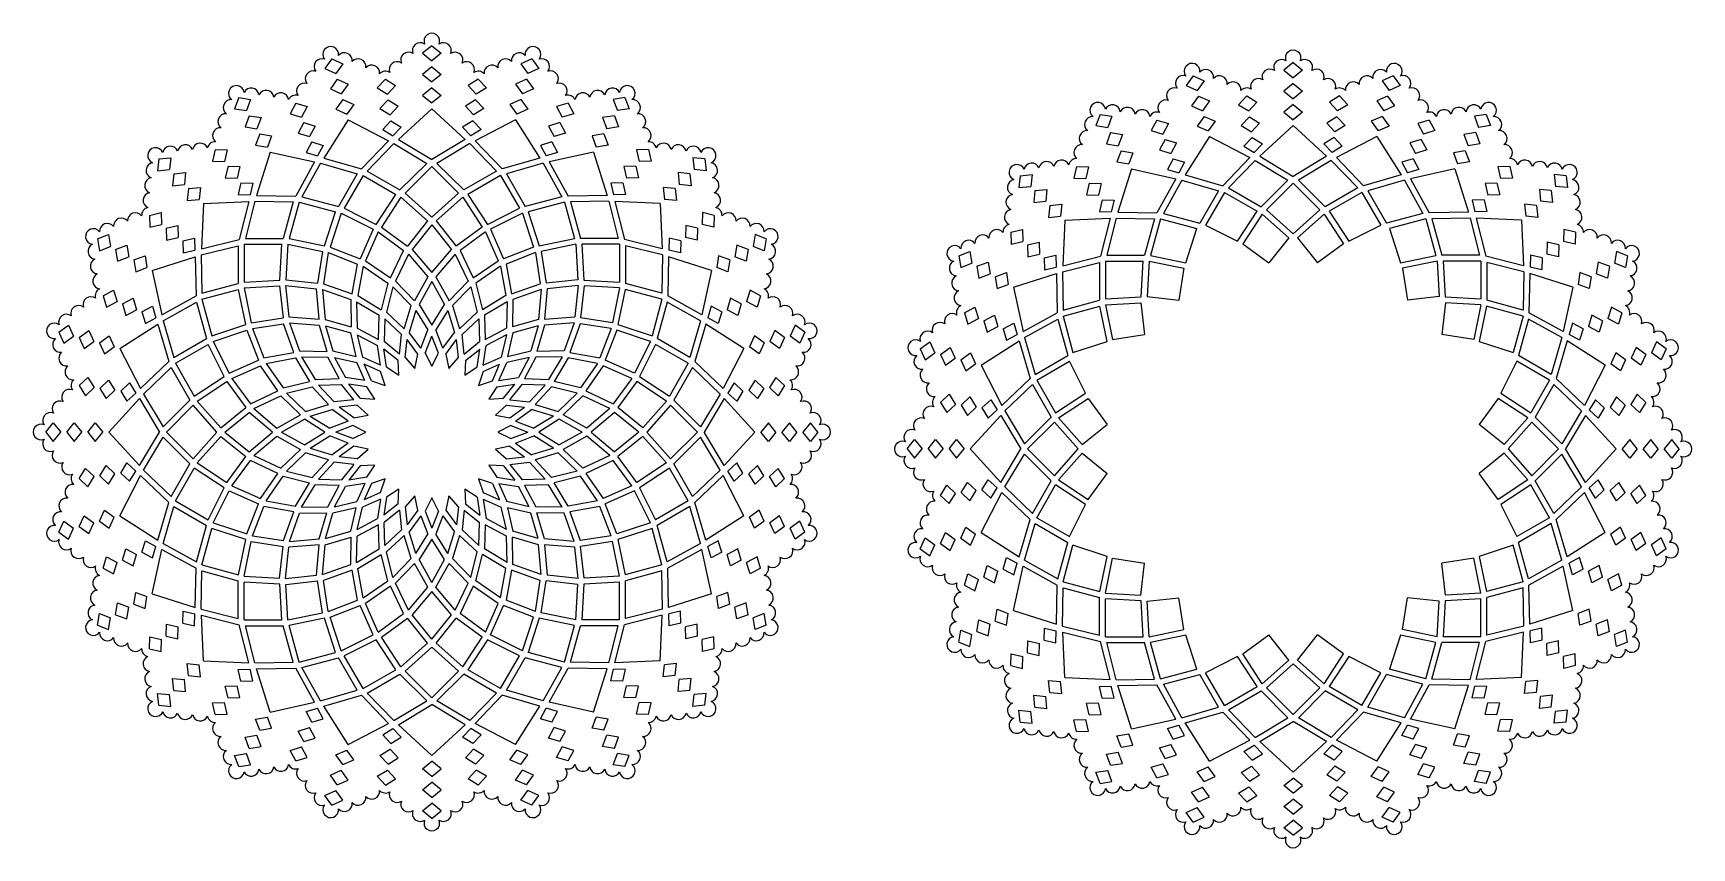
# Model space of a CAD drawing. Extents: x -93 to 331, y 65 to 273.
import ezdxf

# ---------------------------------------------------------------- set-up
doc = ezdxf.new("R2010")
doc.units = 0
doc.layers.get('0').update_dxf_attribs({"linetype": 'CONTINUOUS'})

msp = doc.modelspace()

# ---------------------------------------------------------------- linework, layer by layer
for p, q in [((8.71, 270.02), (6.34, 268.09)), ((6.34, 268.09), (8.71, 266.15)), ((8.71, 270.02), (11.08, 268.09)), ((11.08, 268.09), (8.71, 266.15)), ((-16.86, 266.66), (-18.65, 264.17)), ((-18.65, 264.17), (-15.85, 262.92)), ((-16.86, 266.66), (-14.06, 265.4)), ((-14.06, 265.4), (-15.85, 262.92)), ((8.71, 264.65), (6.34, 262.71)), ((8.71, 264.65), (11.08, 262.71)), ((34.28, 266.66), (31.49, 265.4)), ((31.49, 265.4), (33.28, 262.92)), ((36.07, 264.17), (33.28, 262.92)), ((34.28, 266.66), (36.07, 264.17)), ((229.08, 265.72), (226.71, 263.78)), ((226.71, 263.78), (229.08, 261.84)), ((229.08, 265.72), (231.45, 263.78)), ((231.45, 263.78), (229.08, 261.84)), ((-15.47, 261.47), (-17.26, 258.98)), ((-17.26, 258.98), (-14.46, 257.73)), ((-15.47, 261.47), (-12.67, 260.21)), ((-12.67, 260.21), (-14.46, 257.73)), ((-3.17, 261.5), (-5.27, 259.27)), ((-5.27, 259.27), (-2.67, 257.66)), ((-3.17, 261.5), (-0.57, 259.89)), ((-0.57, 259.89), (-2.67, 257.66)), ((6.34, 262.71), (8.71, 260.78)), ((8.71, 259.28), (6.34, 257.34)), ((11.08, 262.71), (8.71, 260.78)), ((8.71, 259.28), (11.08, 257.34)), ((20.59, 261.5), (17.99, 259.89)), ((17.99, 259.89), (20.09, 257.66)), ((22.69, 259.27), (20.09, 257.66)), ((20.59, 261.5), (22.69, 259.27)), ((32.89, 261.47), (30.09, 260.21)), ((30.09, 260.21), (31.88, 257.73)), ((34.68, 258.98), (31.88, 257.73)), ((32.89, 261.47), (34.68, 258.98)), ((203.51, 262.35), (201.72, 259.87)), ((201.72, 259.87), (204.52, 258.61)), ((203.51, 262.35), (206.31, 261.09)), ((206.31, 261.09), (204.52, 258.61)), ((229.08, 260.34), (226.71, 258.41)), ((229.08, 260.34), (231.45, 258.41)), ((254.65, 262.35), (251.86, 261.09)), ((251.86, 261.09), (253.65, 258.61)), ((256.44, 259.87), (253.65, 258.61)), ((254.65, 262.35), (256.44, 259.87)), ((-40.68, 256.79), (-41.77, 253.93)), ((-40.68, 256.79), (-37.66, 256.3)), ((-37.66, 256.3), (-38.75, 253.44)), ((-26.13, 255.35), (-27.58, 252.65)), ((-26.13, 255.35), (-23.2, 254.47)), ((-14.08, 256.28), (-15.87, 253.79)), ((-14.08, 256.28), (-11.28, 255.02)), ((-11.28, 255.02), (-13.07, 252.54)), ((-2.47, 256.17), (-4.57, 253.94)), ((-2.47, 256.17), (0.13, 254.56)), ((6.34, 257.34), (8.71, 255.41)), ((11.08, 257.34), (8.71, 255.41)), ((19.89, 256.17), (17.29, 254.56)), ((19.89, 256.17), (21.99, 253.94)), ((31.5, 256.28), (28.7, 255.02)), ((28.7, 255.02), (30.49, 252.54)), ((31.5, 256.28), (33.29, 253.79)), ((43.55, 255.35), (40.62, 254.47)), ((43.55, 255.35), (45, 252.65)), ((58.1, 256.79), (55.08, 256.3)), ((55.08, 256.3), (56.17, 253.44)), ((58.1, 256.79), (59.19, 253.93)), ((204.9, 257.16), (203.11, 254.68)), ((203.11, 254.68), (205.91, 253.42)), ((204.9, 257.16), (207.7, 255.9)), ((207.7, 255.9), (205.91, 253.42)), ((217.2, 257.19), (215.1, 254.96)), ((215.1, 254.96), (217.7, 253.35)), ((217.2, 257.19), (219.8, 255.58)), ((219.8, 255.58), (217.7, 253.35)), ((226.71, 258.41), (229.08, 256.47)), ((229.08, 254.97), (226.71, 253.03)), ((231.45, 258.41), (229.08, 256.47)), ((229.08, 254.97), (231.45, 253.03)), ((240.96, 257.19), (238.36, 255.58)), ((238.36, 255.58), (240.46, 253.35)), ((243.06, 254.96), (240.46, 253.35)), ((240.96, 257.19), (243.06, 254.96)), ((253.26, 257.16), (250.47, 255.9)), ((250.47, 255.9), (252.26, 253.42)), ((255.05, 254.68), (252.26, 253.42)), ((253.26, 257.16), (255.05, 254.68)), ((-41.77, 253.93), (-38.75, 253.44)), ((-38, 252.14), (-39.08, 249.27)), ((-38, 252.14), (-34.97, 251.65)), ((-34.97, 251.65), (-36.06, 248.78)), ((-27.58, 252.65), (-24.65, 251.77)), ((-24.07, 250.38), (-25.52, 247.69)), ((-23.2, 254.47), (-24.65, 251.77)), ((-24.07, 250.38), (-21.14, 249.5)), ((-12.69, 251.09), (-18.93, 241.31)), ((-15.87, 253.79), (-13.07, 252.54)), ((-12.69, 251.09), (-2.39, 245.74)), ((-4.57, 253.94), (-1.97, 252.33)), ((-1.77, 250.85), (-3.87, 248.62)), ((0.13, 254.56), (-1.97, 252.33)), ((-1.77, 250.85), (0.83, 249.24)), ((8.71, 253.91), (0.15, 246.07)), ((8.71, 253.91), (17.27, 246.07)), ((19.19, 250.85), (16.59, 249.24)), ((17.29, 254.56), (19.39, 252.33)), ((19.19, 250.85), (21.29, 248.62)), ((21.99, 253.94), (19.39, 252.33)), ((30.11, 251.09), (19.81, 245.74)), ((30.11, 251.09), (36.35, 241.31)), ((33.29, 253.79), (30.49, 252.54)), ((41.49, 250.38), (38.56, 249.5)), ((40.62, 254.47), (42.07, 251.77)), ((41.49, 250.38), (42.94, 247.69)), ((45, 252.65), (42.07, 251.77)), ((55.42, 252.14), (52.39, 251.65)), ((52.39, 251.65), (53.48, 248.78)), ((55.42, 252.14), (56.5, 249.27)), ((59.19, 253.93), (56.17, 253.44)), ((179.69, 252.48), (178.6, 249.62)), ((179.69, 252.48), (182.71, 251.99)), ((182.71, 251.99), (181.63, 249.13)), ((194.24, 251.04), (192.79, 248.34)), ((194.24, 251.04), (197.17, 250.16)), ((206.3, 251.97), (204.51, 249.49)), ((206.3, 251.97), (209.09, 250.71)), ((209.09, 250.71), (207.3, 248.23)), ((217.9, 251.87), (215.8, 249.64)), ((217.9, 251.87), (220.5, 250.25)), ((226.71, 253.03), (229.08, 251.1)), ((231.45, 253.03), (229.08, 251.1)), ((240.26, 251.87), (237.66, 250.25)), ((240.26, 251.87), (242.36, 249.64)), ((251.87, 251.97), (249.08, 250.71)), ((249.08, 250.71), (250.87, 248.23)), ((251.87, 251.97), (253.66, 249.49)), ((263.92, 251.04), (260.99, 250.16)), ((263.92, 251.04), (265.37, 248.34)), ((278.47, 252.48), (275.45, 251.99)), ((275.45, 251.99), (276.54, 249.13)), ((278.47, 252.48), (279.56, 249.62)), ((-39.08, 249.27), (-36.06, 248.78)), ((-35.31, 247.48), (-36.4, 244.62)), ((-35.31, 247.48), (-32.29, 246.99)), ((-32.29, 246.99), (-33.37, 244.13)), ((-25.52, 247.69), (-22.59, 246.81)), ((-21.14, 249.5), (-22.59, 246.81)), ((-3.87, 248.62), (-1.26, 247.01)), ((0.83, 249.24), (-1.26, 247.01)), ((16.59, 249.24), (18.69, 247.01)), ((21.29, 248.62), (18.69, 247.01)), ((38.56, 249.5), (40.01, 246.81)), ((42.94, 247.69), (40.01, 246.81)), ((52.73, 247.48), (49.71, 246.99)), ((49.71, 246.99), (50.79, 244.13)), ((52.73, 247.48), (53.82, 244.62)), ((56.5, 249.27), (53.48, 248.78)), ((178.6, 249.62), (181.63, 249.13)), ((182.38, 247.83), (181.29, 244.97)), ((182.38, 247.83), (185.4, 247.34)), ((185.4, 247.34), (184.31, 244.47)), ((192.79, 248.34), (195.72, 247.46)), ((197.17, 250.16), (195.72, 247.46)), ((207.69, 246.78), (201.45, 237)), ((204.51, 249.49), (207.3, 248.23)), ((207.69, 246.78), (217.98, 241.43)), ((215.8, 249.64), (218.41, 248.03)), ((218.6, 246.54), (216.5, 244.31)), ((220.5, 250.25), (218.41, 248.03)), ((218.6, 246.54), (221.21, 244.93)), ((229.08, 249.6), (220.52, 241.77)), ((229.08, 249.6), (237.64, 241.77)), ((239.56, 246.54), (236.96, 244.93)), ((237.66, 250.25), (239.76, 248.03)), ((239.56, 246.54), (241.66, 244.31)), ((242.36, 249.64), (239.76, 248.03)), ((250.48, 246.78), (240.18, 241.43)), ((250.48, 246.78), (256.72, 237)), ((253.66, 249.49), (250.87, 248.23)), ((260.99, 250.16), (262.44, 247.46)), ((265.37, 248.34), (262.44, 247.46)), ((275.79, 247.83), (272.76, 247.34)), ((272.76, 247.34), (273.85, 244.47)), ((275.79, 247.83), (276.87, 244.97)), ((279.56, 249.62), (276.54, 249.13)), ((-46.71, 243.47), (-47.41, 240.48)), ((-46.71, 243.47), (-43.65, 243.37)), ((-43.65, 243.37), (-44.35, 240.39)), ((-36.4, 244.62), (-33.37, 244.13)), ((-32.62, 242.83), (-36.12, 231.77)), ((-32.62, 242.83), (-21.29, 240.33)), ((-22.02, 245.42), (-23.47, 242.72)), ((-23.47, 242.72), (-20.54, 241.84)), ((-22.02, 245.42), (-19.08, 244.54)), ((-19.08, 244.54), (-20.54, 241.84)), ((-2.39, 245.74), (-9.32, 238.54)), ((-1, 245.02), (-7.8, 237.96)), ((-1, 245.02), (7.39, 239.96)), ((0.15, 246.07), (8.71, 240.92)), ((17.27, 246.07), (8.71, 240.92)), ((18.42, 245.02), (10.03, 239.96)), ((18.42, 245.02), (25.22, 237.96)), ((19.81, 245.74), (26.74, 238.54)), ((39.44, 245.42), (36.5, 244.54)), ((36.5, 244.54), (37.96, 241.84)), ((40.89, 242.72), (37.96, 241.84)), ((50.04, 242.83), (38.71, 240.33)), ((39.44, 245.42), (40.89, 242.72)), ((50.04, 242.83), (53.54, 231.77)), ((53.82, 244.62), (50.79, 244.13)), ((64.13, 243.47), (61.07, 243.37)), ((61.07, 243.37), (61.77, 240.39)), ((64.13, 243.47), (64.83, 240.48)), ((181.29, 244.97), (184.31, 244.47)), ((185.06, 243.18), (183.98, 240.31)), ((185.06, 243.18), (188.08, 242.68)), ((188.08, 242.68), (187, 239.82)), ((196.3, 246.08), (194.85, 243.38)), ((194.85, 243.38), (197.78, 242.5)), ((196.3, 246.08), (199.23, 245.2)), ((199.23, 245.2), (197.78, 242.5)), ((216.5, 244.31), (219.11, 242.7)), ((221.21, 244.93), (219.11, 242.7)), ((236.96, 244.93), (239.06, 242.7)), ((241.66, 244.31), (239.06, 242.7)), ((261.86, 246.08), (258.93, 245.2)), ((258.93, 245.2), (260.38, 242.5)), ((263.31, 243.38), (260.38, 242.5)), ((261.86, 246.08), (263.31, 243.38)), ((273.1, 243.18), (270.08, 242.68)), ((270.08, 242.68), (271.16, 239.82)), ((273.1, 243.18), (274.19, 240.31)), ((276.87, 244.97), (273.85, 244.47)), ((-61.14, 241.09), (-61.45, 238.04)), ((-61.45, 238.04), (-58.4, 238.35)), ((-61.14, 241.09), (-58.09, 241.4)), ((-58.09, 241.4), (-58.4, 238.35)), ((-47.41, 240.48), (-44.35, 240.39)), ((-43.44, 239.2), (-44.14, 236.22)), ((-43.44, 239.2), (-40.38, 239.11)), ((-40.38, 239.11), (-41.08, 236.13)), ((-21.29, 240.33), (-26.13, 231.58)), ((-19.77, 239.99), (-24.51, 231.42)), ((-19.77, 239.99), (-10.36, 237.28)), ((-18.93, 241.31), (-9.32, 238.54)), ((-7.8, 237.96), (0.56, 233.15)), ((7.39, 239.96), (0.56, 233.15)), ((8.71, 239.17), (1.87, 232.33)), ((8.71, 239.17), (15.55, 232.33)), ((10.03, 239.96), (16.86, 233.15)), ((25.22, 237.96), (16.86, 233.15)), ((36.35, 241.31), (26.74, 238.54)), ((37.19, 239.99), (27.78, 237.28)), ((37.19, 239.99), (41.93, 231.42)), ((38.71, 240.33), (43.55, 231.58)), ((60.86, 239.2), (57.8, 239.11)), ((57.8, 239.11), (58.5, 236.13)), ((60.86, 239.2), (61.56, 236.22)), ((64.83, 240.48), (61.77, 240.39)), ((75.51, 241.4), (75.82, 238.35)), ((78.56, 241.09), (75.51, 241.4)), ((78.87, 238.04), (75.82, 238.35)), ((78.56, 241.09), (78.87, 238.04)), ((173.66, 239.16), (172.96, 236.18)), ((173.66, 239.16), (176.72, 239.07)), ((176.72, 239.07), (176.02, 236.09)), ((183.98, 240.31), (187, 239.82)), ((187.75, 238.52), (184.25, 227.46)), ((187.75, 238.52), (199.08, 236.02)), ((198.35, 241.11), (196.9, 238.42)), ((196.9, 238.42), (199.84, 237.54)), ((198.35, 241.11), (201.29, 240.23)), ((201.29, 240.23), (199.84, 237.54)), ((217.98, 241.43), (211.05, 234.24)), ((219.37, 240.71), (212.57, 233.66)), ((219.37, 240.71), (227.76, 235.66)), ((220.52, 241.77), (229.08, 236.61)), ((237.64, 241.77), (229.08, 236.61)), ((238.79, 240.71), (230.41, 235.66)), ((238.79, 240.71), (245.59, 233.66)), ((240.18, 241.43), (247.12, 234.24)), ((259.81, 241.11), (256.88, 240.23)), ((256.88, 240.23), (258.33, 237.54)), ((261.26, 238.42), (258.33, 237.54)), ((270.41, 238.52), (259.09, 236.02)), ((259.81, 241.11), (261.26, 238.42)), ((270.41, 238.52), (273.91, 227.46)), ((274.19, 240.31), (271.16, 239.82)), ((284.5, 239.16), (281.44, 239.07)), ((281.44, 239.07), (282.14, 236.09)), ((284.5, 239.16), (285.21, 236.18)), ((-57.34, 237.29), (-57.65, 234.24)), ((-57.65, 234.24), (-54.6, 234.55)), ((-57.34, 237.29), (-54.3, 237.6)), ((-54.3, 237.6), (-54.6, 234.55)), ((-53.54, 233.49), (-53.85, 230.45)), ((-53.54, 233.49), (-50.5, 233.8)), ((-50.5, 233.8), (-50.8, 230.75)), ((-44.14, 236.22), (-41.08, 236.13)), ((-40.17, 234.94), (-40.87, 231.96)), ((-40.17, 234.94), (-37.11, 234.85)), ((-37.11, 234.85), (-37.81, 231.87)), ((-10.36, 237.28), (-15.18, 228.93)), ((-8.87, 236.85), (-13.71, 228.48)), ((-8.87, 236.85), (-0.5, 232.02)), ((26.29, 236.85), (17.92, 232.02)), ((26.29, 236.85), (31.13, 228.48)), ((27.78, 237.28), (32.61, 228.93)), ((57.59, 234.94), (54.53, 234.85)), ((54.53, 234.85), (55.23, 231.87)), ((57.59, 234.94), (58.29, 231.96)), ((61.56, 236.22), (58.5, 236.13)), ((70.96, 233.49), (67.92, 233.8)), ((67.92, 233.8), (68.22, 230.75)), ((70.96, 233.49), (71.27, 230.45)), ((71.72, 237.6), (72.02, 234.55)), ((74.76, 237.29), (71.72, 237.6)), ((75.07, 234.24), (72.02, 234.55)), ((74.76, 237.29), (75.07, 234.24)), ((159.23, 236.78), (158.92, 233.74)), ((158.92, 233.74), (161.97, 234.04)), ((159.23, 236.78), (162.28, 237.09)), ((162.28, 237.09), (161.97, 234.04)), ((172.96, 236.18), (176.02, 236.09)), ((176.93, 234.9), (176.23, 231.92)), ((176.93, 234.9), (179.99, 234.8)), ((179.99, 234.8), (179.29, 231.82)), ((199.08, 236.02), (194.24, 227.27)), ((200.6, 235.68), (195.87, 227.11)), ((200.6, 235.68), (210.02, 232.97)), ((201.45, 237), (211.05, 234.24)), ((212.57, 233.66), (220.93, 228.84)), ((227.76, 235.66), (220.93, 228.84)), ((229.08, 234.86), (222.24, 228.03)), ((229.08, 234.86), (235.92, 228.03)), ((230.41, 235.66), (237.23, 228.84)), ((245.59, 233.66), (237.23, 228.84)), ((256.72, 237), (247.12, 234.24)), ((257.56, 235.68), (248.15, 232.97)), ((257.56, 235.68), (262.3, 227.11)), ((259.09, 236.02), (263.92, 227.27)), ((281.23, 234.9), (278.17, 234.8)), ((278.17, 234.8), (278.87, 231.82)), ((281.23, 234.9), (281.93, 231.92)), ((285.21, 236.18), (282.14, 236.09)), ((298.93, 236.78), (295.89, 237.09)), ((295.89, 237.09), (296.19, 234.04)), ((299.24, 233.74), (296.19, 234.04)), ((298.93, 236.78), (299.24, 233.74)), ((-53.85, 230.45), (-50.8, 230.75)), ((-49.74, 229.69), (-50.26, 218.1)), ((-49.74, 229.69), (-38.15, 230.21)), ((-40.87, 231.96), (-37.81, 231.87)), ((-38.15, 230.21), (-40.56, 220.51)), ((-36.59, 230.28), (-38.95, 220.77)), ((-36.59, 230.28), (-26.8, 230.09)), ((-36.12, 231.77), (-26.13, 231.58)), ((-26.8, 230.09), (-29.3, 220.78)), ((-25.25, 230.07), (-27.76, 220.73)), ((-25.25, 230.07), (-15.91, 227.57)), ((-24.51, 231.42), (-15.18, 228.93)), ((-5.52, 224.35), (-0.5, 232.02)), ((0.81, 231.27), (-4.18, 223.67)), ((0.81, 231.27), (7.59, 225.22)), ((1.87, 232.33), (8.71, 226.23)), ((8.71, 226.23), (15.55, 232.33)), ((16.61, 231.27), (9.83, 225.22)), ((16.61, 231.27), (21.6, 223.67)), ((17.92, 232.02), (22.94, 224.35)), ((41.93, 231.42), (32.61, 228.93)), ((42.67, 230.07), (33.33, 227.57)), ((42.67, 230.07), (45.18, 220.73)), ((53.54, 231.77), (43.55, 231.58)), ((54.01, 230.28), (44.22, 230.09)), ((44.22, 230.09), (46.72, 220.78)), ((54.01, 230.28), (56.37, 220.77)), ((58.29, 231.96), (55.23, 231.87)), ((55.57, 230.21), (57.98, 220.51)), ((67.16, 229.69), (55.57, 230.21)), ((67.16, 229.69), (67.68, 218.1)), ((71.27, 230.45), (68.22, 230.75)), ((163.03, 232.98), (162.72, 229.94)), ((162.72, 229.94), (165.77, 230.25)), ((163.03, 232.98), (166.08, 233.29)), ((166.08, 233.29), (165.77, 230.25)), ((166.83, 229.18), (166.52, 226.14)), ((166.83, 229.18), (169.87, 229.49)), ((169.87, 229.49), (169.57, 226.45)), ((176.23, 231.92), (179.29, 231.82)), ((180.2, 230.63), (179.5, 227.65)), ((180.2, 230.63), (183.26, 230.54)), ((183.26, 230.54), (182.56, 227.56)), ((210.02, 232.97), (205.19, 224.62)), ((211.5, 232.54), (206.66, 224.17)), ((211.5, 232.54), (219.88, 227.71)), ((246.66, 232.54), (238.29, 227.71)), ((246.66, 232.54), (251.5, 224.17)), ((248.15, 232.97), (252.98, 224.62)), ((277.96, 230.63), (274.9, 230.54)), ((274.9, 230.54), (275.6, 227.56)), ((277.96, 230.63), (278.66, 227.65)), ((281.93, 231.92), (278.87, 231.82)), ((288.29, 229.49), (288.6, 226.45)), ((291.33, 229.18), (288.29, 229.49)), ((291.33, 229.18), (291.64, 226.14)), ((295.13, 232.98), (292.09, 233.29)), ((292.09, 233.29), (292.4, 230.25)), ((295.44, 229.94), (292.4, 230.25)), ((295.13, 232.98), (295.44, 229.94)), ((-63.52, 226.66), (-60.54, 227.36)), ((-63.52, 226.66), (-63.42, 223.6)), ((-60.54, 227.36), (-60.44, 224.3)), ((-18.78, 218.86), (-15.91, 227.57)), ((-14.46, 227.18), (-17.31, 218.55)), ((-14.46, 227.18), (-6.34, 223.09)), ((-13.71, 228.48), (-5.52, 224.35)), ((7.59, 225.22), (2.45, 218.82)), ((9.83, 225.22), (14.97, 218.82)), ((22.94, 224.35), (31.13, 228.48)), ((31.88, 227.18), (23.76, 223.09)), ((31.88, 227.18), (34.73, 218.55)), ((33.33, 227.57), (36.2, 218.86)), ((77.96, 227.36), (77.86, 224.3)), ((80.94, 226.66), (77.96, 227.36)), ((80.94, 226.66), (80.84, 223.6)), ((166.52, 226.14), (169.57, 226.45)), ((170.63, 225.39), (170.11, 213.79)), ((170.63, 225.39), (182.22, 225.9)), ((179.5, 227.65), (182.56, 227.56)), ((182.22, 225.9), (179.81, 216.2)), ((183.78, 225.97), (181.42, 216.46)), ((183.78, 225.97), (193.57, 225.79)), ((184.25, 227.46), (194.24, 227.27)), ((193.57, 225.79), (191.07, 216.47)), ((195.12, 225.76), (192.61, 216.42)), ((195.12, 225.76), (204.46, 223.26)), ((195.87, 227.11), (205.19, 224.62)), ((214.85, 220.05), (219.88, 227.71)), ((221.18, 226.96), (216.19, 219.36)), ((221.18, 226.96), (227.96, 220.91)), ((222.24, 228.03), (229.08, 221.92)), ((229.08, 221.92), (235.92, 228.03)), ((236.98, 226.96), (230.2, 220.91)), ((236.98, 226.96), (241.97, 219.36)), ((238.29, 227.71), (243.31, 220.05)), ((262.3, 227.11), (252.98, 224.62)), ((263.04, 225.76), (253.7, 223.26)), ((263.04, 225.76), (265.55, 216.42)), ((273.91, 227.46), (263.92, 227.27)), ((274.38, 225.97), (264.59, 225.79)), ((264.59, 225.79), (267.09, 216.47)), ((274.38, 225.97), (276.74, 216.46)), ((278.66, 227.65), (275.6, 227.56)), ((287.54, 225.39), (275.94, 225.9)), ((275.94, 225.9), (278.35, 216.2)), ((287.54, 225.39), (288.05, 213.79)), ((291.64, 226.14), (288.6, 226.45)), ((-76.84, 220.63), (-73.98, 221.72)), ((-73.98, 221.72), (-73.49, 218.69)), ((-63.42, 223.6), (-60.44, 224.3)), ((-59.25, 223.39), (-56.27, 224.09)), ((-59.25, 223.39), (-59.16, 220.33)), ((-59.16, 220.33), (-56.18, 221.03)), ((-56.27, 224.09), (-56.18, 221.03)), ((-54.99, 220.12), (-52.01, 220.82)), ((-52.01, 220.82), (-51.92, 217.76)), ((-38.95, 220.77), (-29.3, 220.78)), ((-27.76, 220.73), (-18.78, 218.86)), ((-6.34, 223.09), (-9.66, 215.58)), ((-5, 222.41), (-8.25, 215.06)), ((-5, 222.41), (1.48, 217.66)), ((-4.18, 223.67), (2.45, 218.82)), ((8.71, 224.22), (3.67, 217.95)), ((8.71, 224.22), (13.75, 217.95)), ((21.6, 223.67), (14.97, 218.82)), ((22.42, 222.41), (15.94, 217.66)), ((22.42, 222.41), (25.67, 215.06)), ((23.76, 223.09), (27.08, 215.58)), ((36.2, 218.86), (45.18, 220.73)), ((56.37, 220.77), (46.72, 220.78)), ((69.43, 220.82), (69.34, 217.76)), ((72.41, 220.12), (69.43, 220.82)), ((73.69, 224.09), (73.6, 221.03)), ((76.58, 220.33), (73.6, 221.03)), ((76.67, 223.39), (73.69, 224.09)), ((76.67, 223.39), (76.58, 220.33)), ((80.84, 223.6), (77.86, 224.3)), ((91.4, 221.72), (90.91, 218.69)), ((94.26, 220.63), (91.4, 221.72)), ((156.86, 222.35), (159.84, 223.06)), ((156.86, 222.35), (156.95, 219.29)), ((159.84, 223.06), (159.93, 220)), ((201.59, 214.55), (204.46, 223.26)), ((206.66, 224.17), (214.85, 220.05)), ((227.96, 220.91), (222.82, 214.51)), ((230.2, 220.91), (235.35, 214.51)), ((243.31, 220.05), (251.5, 224.17)), ((253.7, 223.26), (256.58, 214.55)), ((298.33, 223.06), (298.24, 220)), ((301.31, 222.35), (298.33, 223.06)), ((301.31, 222.35), (301.22, 219.29)), ((-76.84, 220.63), (-76.35, 217.61)), ((-76.35, 217.61), (-73.49, 218.69)), ((-72.19, 217.94), (-69.32, 219.03)), ((-72.19, 217.94), (-71.7, 214.92)), ((-69.32, 219.03), (-68.83, 216.01)), ((-54.99, 220.12), (-54.9, 217.06)), ((-54.9, 217.06), (-51.92, 217.76)), ((-50.33, 216.54), (-40.82, 218.9)), ((-50.33, 216.54), (-50.15, 206.75)), ((-50.26, 218.1), (-40.56, 220.51)), ((-40.82, 218.9), (-40.83, 209.25)), ((-39.32, 219.27), (-39.33, 209.6)), ((-39.32, 219.27), (-29.65, 219.28)), ((-30.17, 210.12), (-29.65, 219.28)), ((-28.15, 219.28), (-28.67, 210.2)), ((-28.15, 219.28), (-19.25, 217.43)), ((-19.25, 217.43), (-20.51, 209.31)), ((-17.78, 217.12), (-19.01, 209.18)), ((-17.78, 217.12), (-10.29, 214.21)), ((-17.31, 218.55), (-9.66, 215.58)), ((-1.85, 210.64), (1.48, 217.66)), ((2.72, 216.76), (-0.56, 209.85)), ((2.72, 216.76), (7.67, 210.93)), ((3.67, 217.95), (8.71, 212.03)), ((8.71, 212.03), (13.75, 217.95)), ((14.7, 216.76), (9.75, 210.93)), ((14.7, 216.76), (17.98, 209.85)), ((15.94, 217.66), (19.27, 210.64)), ((34.73, 218.55), (27.08, 215.58)), ((35.2, 217.12), (27.71, 214.21)), ((35.2, 217.12), (36.43, 209.18)), ((45.57, 219.28), (36.67, 217.43)), ((36.67, 217.43), (37.93, 209.31)), ((45.57, 219.28), (46.09, 210.2)), ((56.74, 219.27), (47.07, 219.28)), ((47.07, 219.28), (47.59, 210.12)), ((56.74, 219.27), (56.75, 209.6)), ((67.68, 218.1), (57.98, 220.51)), ((58.24, 218.9), (58.25, 209.25)), ((67.75, 216.54), (58.24, 218.9)), ((67.75, 216.54), (67.57, 206.75)), ((72.32, 217.06), (69.34, 217.76)), ((72.41, 220.12), (72.32, 217.06)), ((86.74, 219.03), (86.25, 216.01)), ((89.61, 217.94), (86.74, 219.03)), ((89.61, 217.94), (89.12, 214.92)), ((93.77, 217.61), (90.91, 218.69)), ((94.26, 220.63), (93.77, 217.61)), ((143.53, 216.32), (146.39, 217.41)), ((146.39, 217.41), (146.89, 214.39)), ((156.95, 219.29), (159.93, 220)), ((161.12, 219.08), (164.1, 219.79)), ((161.12, 219.08), (161.21, 216.02)), ((161.21, 216.02), (164.19, 216.72)), ((164.1, 219.79), (164.19, 216.72)), ((165.38, 215.81), (168.36, 216.51)), ((168.36, 216.51), (168.45, 213.45)), ((181.42, 216.46), (191.07, 216.47)), ((216.19, 219.36), (222.82, 214.51)), ((241.97, 219.36), (235.35, 214.51)), ((276.74, 216.46), (267.09, 216.47)), ((289.8, 216.51), (289.71, 213.45)), ((292.78, 215.81), (289.8, 216.51)), ((294.06, 219.79), (293.97, 216.72)), ((296.95, 216.02), (293.97, 216.72)), ((297.05, 219.08), (294.06, 219.79)), ((297.05, 219.08), (296.95, 216.02)), ((301.22, 219.29), (298.24, 220)), ((311.77, 217.41), (311.28, 214.39)), ((314.63, 216.32), (311.77, 217.41)), ((-71.7, 214.92), (-68.83, 216.01)), ((-67.53, 215.26), (-64.67, 216.34)), ((-67.53, 215.26), (-67.04, 212.24)), ((-67.04, 212.24), (-64.18, 213.32)), ((-64.67, 216.34), (-64.18, 213.32)), ((-62.88, 212.57), (-51.82, 216.07)), ((-62.88, 212.57), (-60.38, 201.24)), ((-51.82, 216.07), (-51.63, 206.08)), ((-11.68, 206.56), (-10.29, 214.21)), ((-8.86, 213.66), (-10.24, 206.13)), ((-8.86, 213.66), (-2.57, 209.31)), ((-8.25, 215.06), (-1.85, 210.64)), ((19.27, 210.64), (25.67, 215.06)), ((26.28, 213.66), (19.99, 209.31)), ((26.28, 213.66), (27.66, 206.13)), ((27.71, 214.21), (29.1, 206.56)), ((69.24, 216.07), (69.05, 206.08)), ((80.3, 212.57), (69.24, 216.07)), ((80.3, 212.57), (77.8, 201.24)), ((82.09, 216.34), (81.6, 213.32)), ((84.46, 212.24), (81.6, 213.32)), ((84.95, 215.26), (82.09, 216.34)), ((84.95, 215.26), (84.46, 212.24)), ((89.12, 214.92), (86.25, 216.01)), ((143.53, 216.32), (144.02, 213.3)), ((144.02, 213.3), (146.89, 214.39)), ((148.18, 213.64), (151.05, 214.72)), ((148.18, 213.64), (148.68, 210.62)), ((151.05, 214.72), (151.54, 211.7)), ((165.38, 215.81), (165.47, 212.75)), ((165.47, 212.75), (168.45, 213.45)), ((170.04, 212.23), (179.55, 214.59)), ((170.04, 212.23), (170.23, 202.44)), ((170.11, 213.79), (179.81, 216.2)), ((179.55, 214.59), (179.54, 204.94)), ((181.05, 214.96), (181.04, 205.3)), ((181.05, 214.96), (190.72, 214.97)), ((190.2, 205.81), (190.72, 214.97)), ((192.22, 214.97), (191.7, 205.89)), ((192.22, 214.97), (201.12, 213.12)), ((192.61, 216.42), (201.59, 214.55)), ((201.12, 213.12), (199.87, 205.01)), ((256.58, 214.55), (265.55, 216.42)), ((265.94, 214.97), (257.04, 213.12)), ((257.04, 213.12), (258.3, 205.01)), ((265.94, 214.97), (266.46, 205.89)), ((267.44, 214.97), (267.96, 205.81)), ((277.11, 214.96), (267.44, 214.97)), ((277.11, 214.96), (277.12, 205.3)), ((288.05, 213.79), (278.35, 216.2)), ((278.61, 214.59), (278.62, 204.94)), ((288.12, 212.23), (278.61, 214.59)), ((288.12, 212.23), (287.94, 202.44)), ((292.69, 212.75), (289.71, 213.45)), ((292.78, 215.81), (292.69, 212.75)), ((307.12, 214.72), (306.62, 211.7)), ((309.98, 213.64), (307.12, 214.72)), ((309.98, 213.64), (309.49, 210.62)), ((314.14, 213.3), (311.28, 214.39)), ((314.63, 216.32), (314.14, 213.3)), ((-50.15, 206.75), (-40.83, 209.25)), ((-39.33, 209.6), (-30.17, 210.12)), ((-39.33, 208.1), (-30.25, 208.62)), ((-39.33, 208.1), (-37.48, 199.2)), ((-30.25, 208.62), (-29.36, 200.45)), ((-28.75, 208.7), (-20.76, 207.83)), ((-28.75, 208.7), (-27.88, 200.71)), ((-28.67, 210.2), (-20.51, 209.31)), ((-19.01, 209.18), (-11.68, 206.56)), ((-2.57, 209.31), (-4.26, 202.54)), ((-1.25, 208.4), (-2.88, 201.88)), ((-1.25, 208.4), (3.42, 203.57)), ((-0.56, 209.85), (4.29, 204.83)), ((7.67, 210.93), (4.29, 204.83)), ((8.71, 209.71), (5.45, 203.83)), ((8.71, 209.71), (11.97, 203.83)), ((9.75, 210.93), (13.13, 204.83)), ((17.98, 209.85), (13.13, 204.83)), ((18.67, 208.4), (14, 203.57)), ((18.67, 208.4), (20.3, 201.88)), ((19.99, 209.31), (21.68, 202.54)), ((29.1, 206.56), (36.43, 209.18)), ((46.09, 210.2), (37.93, 209.31)), ((46.17, 208.7), (38.18, 207.83)), ((46.17, 208.7), (45.3, 200.71)), ((47.67, 208.62), (46.78, 200.45)), ((47.59, 210.12), (56.75, 209.6)), ((56.75, 208.1), (47.67, 208.62)), ((56.75, 208.1), (54.9, 199.2)), ((67.57, 206.75), (58.25, 209.25)), ((148.68, 210.62), (151.54, 211.7)), ((152.84, 210.95), (155.7, 212.04)), ((152.84, 210.95), (153.33, 207.93)), ((153.33, 207.93), (156.19, 209.01)), ((155.7, 212.04), (156.19, 209.01)), ((157.49, 208.26), (168.55, 211.76)), ((157.49, 208.26), (159.99, 196.94)), ((168.55, 211.76), (168.74, 201.77)), ((289.61, 211.76), (289.42, 201.77)), ((300.67, 208.26), (289.61, 211.76)), ((300.67, 208.26), (298.17, 196.94)), ((302.46, 212.04), (301.97, 209.01)), ((304.83, 207.93), (301.97, 209.01)), ((305.33, 210.95), (302.46, 212.04)), ((305.33, 210.95), (304.83, 207.93)), ((309.49, 210.62), (306.62, 211.7)), ((-75.4, 206.08), (-72.7, 207.53)), ((-75.4, 206.08), (-74.52, 203.15)), ((-74.52, 203.15), (-71.82, 204.6)), ((-72.7, 207.53), (-71.82, 204.6)), ((-70.44, 204.02), (-67.74, 205.47)), ((-70.44, 204.02), (-69.55, 201.09)), ((-67.74, 205.47), (-66.86, 202.54)), ((-60.38, 201.24), (-51.63, 206.08)), ((-60.04, 199.72), (-51.47, 204.45)), ((-51.47, 204.45), (-48.98, 195.13)), ((-50.12, 205.2), (-40.78, 207.71)), ((-50.12, 205.2), (-47.62, 195.86)), ((-38.91, 198.73), (-40.78, 207.71)), ((-20.13, 200.08), (-20.76, 207.83)), ((-19.24, 207.67), (-12.04, 205.1)), ((-19.24, 207.67), (-18.62, 200.04)), ((-12.04, 205.1), (-11.92, 198.12)), ((-10.53, 204.56), (-4.76, 201.1)), ((-10.53, 204.56), (-10.41, 197.83)), ((-10.24, 206.13), (-4.26, 202.54)), ((5.45, 203.83), (8.71, 198.61)), ((8.71, 198.61), (11.97, 203.83)), ((27.66, 206.13), (21.68, 202.54)), ((27.95, 204.56), (22.18, 201.1)), ((27.95, 204.56), (27.83, 197.83)), ((29.46, 205.1), (29.34, 198.12)), ((36.66, 207.67), (29.46, 205.1)), ((36.66, 207.67), (36.04, 200.04)), ((38.18, 207.83), (37.55, 200.08)), ((58.2, 207.71), (56.33, 198.73)), ((67.54, 205.2), (58.2, 207.71)), ((67.54, 205.2), (65.04, 195.86)), ((68.89, 204.45), (66.4, 195.13)), ((77.46, 199.72), (68.89, 204.45)), ((77.8, 201.24), (69.05, 206.08)), ((85.16, 205.47), (84.28, 202.54)), ((87.86, 204.02), (85.16, 205.47)), ((87.86, 204.02), (86.97, 201.09)), ((90.12, 207.53), (89.24, 204.6)), ((91.94, 203.15), (89.24, 204.6)), ((92.82, 206.08), (90.12, 207.53)), ((92.82, 206.08), (91.94, 203.15)), ((170.23, 202.44), (179.54, 204.94)), ((181.04, 205.3), (190.2, 205.81)), ((181.04, 203.79), (190.12, 204.31)), ((181.04, 203.79), (182.89, 194.89)), ((190.12, 204.31), (191.01, 196.15)), ((191.7, 205.89), (199.87, 205.01)), ((266.46, 205.89), (258.3, 205.01)), ((268.04, 204.31), (267.16, 196.15)), ((267.96, 205.81), (277.12, 205.3)), ((277.12, 203.79), (268.04, 204.31)), ((277.12, 203.79), (275.27, 194.89)), ((287.94, 202.44), (278.62, 204.94)), ((-69.55, 201.09), (-66.86, 202.54)), ((-65.47, 201.97), (-62.78, 203.42)), ((-65.47, 201.97), (-64.59, 199.03)), ((-64.59, 199.03), (-61.89, 200.48)), ((-62.78, 203.42), (-61.89, 200.48)), ((-60.04, 199.72), (-57.33, 190.31)), ((-37.48, 199.2), (-29.36, 200.45)), ((-27.88, 200.71), (-20.13, 200.08)), ((-18.62, 200.04), (-11.92, 198.12)), ((-4.97, 194.94), (-4.76, 201.1)), ((-3.29, 200.21), (-3.49, 194.36)), ((-3.29, 200.21), (0.99, 196.21)), ((-2.88, 201.88), (1.63, 197.67)), ((1.63, 197.67), (3.42, 203.57)), ((4.62, 202.33), (2.91, 196.73)), ((4.62, 202.33), (7.72, 197.36)), ((12.8, 202.33), (9.7, 197.36)), ((12.8, 202.33), (14.51, 196.73)), ((14, 203.57), (15.79, 197.67)), ((15.79, 197.67), (20.3, 201.88)), ((20.71, 200.21), (16.43, 196.21)), ((20.71, 200.21), (20.91, 194.36)), ((22.18, 201.1), (22.39, 194.94)), ((36.04, 200.04), (29.34, 198.12)), ((37.55, 200.08), (45.3, 200.71)), ((54.9, 199.2), (46.78, 200.45)), ((77.46, 199.72), (74.75, 190.31)), ((80.2, 203.42), (79.31, 200.48)), ((82.01, 199.03), (79.31, 200.48)), ((82.89, 201.97), (80.2, 203.42)), ((82.89, 201.97), (82.01, 199.03)), ((86.97, 201.09), (84.28, 202.54)), ((144.97, 201.77), (147.67, 203.22)), ((144.97, 201.77), (145.85, 198.84)), ((145.85, 198.84), (148.55, 200.29)), ((147.67, 203.22), (148.55, 200.29)), ((149.94, 199.71), (152.63, 201.17)), ((149.94, 199.71), (150.82, 196.78)), ((152.63, 201.17), (153.51, 198.23)), ((159.99, 196.94), (168.74, 201.77)), ((160.33, 195.41), (168.9, 200.15)), ((168.9, 200.15), (171.39, 190.83)), ((170.25, 200.9), (179.59, 203.4)), ((170.25, 200.9), (172.75, 191.55)), ((181.46, 194.43), (179.59, 203.4)), ((278.57, 203.4), (276.7, 194.43)), ((287.91, 200.9), (278.57, 203.4)), ((287.91, 200.9), (285.41, 191.55)), ((289.26, 200.15), (286.77, 190.83)), ((297.83, 195.41), (289.26, 200.15)), ((298.17, 196.94), (289.42, 201.77)), ((305.53, 201.17), (304.65, 198.23)), ((308.23, 199.71), (305.53, 201.17)), ((308.23, 199.71), (307.35, 196.78)), ((310.49, 203.22), (309.61, 200.29)), ((312.31, 198.84), (309.61, 200.29)), ((313.19, 201.77), (310.49, 203.22)), ((313.19, 201.77), (312.31, 198.84)), ((-86.71, 196.81), (-84.22, 198.6)), ((-86.71, 196.81), (-85.45, 194.01)), ((-85.45, 194.01), (-82.97, 195.8)), ((-84.22, 198.6), (-82.97, 195.8)), ((-81.52, 195.42), (-79.03, 197.21)), ((-81.52, 195.42), (-80.26, 192.62)), ((-79.03, 197.21), (-77.78, 194.41)), ((-76.33, 194.03), (-73.85, 195.82)), ((-73.85, 195.82), (-72.59, 193.02)), ((-71.14, 192.63), (-61.36, 198.87)), ((-61.36, 198.87), (-58.59, 189.27)), ((-47.62, 195.86), (-38.91, 198.73)), ((-47.23, 194.41), (-38.6, 197.26)), ((-38.6, 197.26), (-35.63, 189.6)), ((-37.17, 197.73), (-29.23, 198.96)), ((-37.17, 197.73), (-34.26, 190.23)), ((-26.61, 191.63), (-29.23, 198.96)), ((-27.72, 199.19), (-25.15, 191.98)), ((-27.72, 199.19), (-20.09, 198.57)), ((-20.09, 198.57), (-18.17, 191.87)), ((-18.49, 198.44), (-12.03, 196.59)), ((-18.49, 198.44), (-16.64, 191.98)), ((-10.64, 190.59), (-12.03, 196.59)), ((-10.41, 197.83), (-4.97, 194.94)), ((-10.38, 196.12), (-5.21, 193.37)), ((-10.38, 196.12), (-9.06, 190.41)), ((0.44, 191.2), (0.99, 196.21)), ((5.89, 192.66), (2.91, 196.73)), ((5.89, 192.66), (7.72, 197.36)), ((7.03, 191.45), (8.71, 195.77)), ((10.39, 191.45), (8.71, 195.77)), ((11.53, 192.66), (9.7, 197.36)), ((11.53, 192.66), (14.51, 196.73)), ((16.98, 191.2), (16.43, 196.21)), ((22.39, 194.94), (27.83, 197.83)), ((27.8, 196.12), (22.63, 193.37)), ((27.8, 196.12), (26.48, 190.41)), ((29.45, 196.59), (28.06, 190.59)), ((35.91, 198.44), (29.45, 196.59)), ((35.91, 198.44), (34.06, 191.98)), ((37.51, 198.57), (35.59, 191.87)), ((45.14, 199.19), (37.51, 198.57)), ((45.14, 199.19), (42.57, 191.98)), ((46.65, 198.96), (44.03, 191.63)), ((54.59, 197.73), (46.65, 198.96)), ((54.59, 197.73), (51.68, 190.23)), ((56.02, 197.26), (53.05, 189.6)), ((64.65, 194.41), (56.02, 197.26)), ((56.33, 198.73), (65.04, 195.86)), ((78.78, 198.87), (76.01, 189.27)), ((88.56, 192.63), (78.78, 198.87)), ((91.27, 195.82), (90.01, 193.02)), ((93.75, 194.03), (91.27, 195.82)), ((96.45, 197.21), (95.2, 194.41)), ((98.94, 195.42), (96.45, 197.21)), ((98.94, 195.42), (97.68, 192.62)), ((101.64, 198.6), (100.39, 195.8)), ((102.87, 194.01), (100.39, 195.8)), ((104.13, 196.81), (101.64, 198.6)), ((104.13, 196.81), (102.87, 194.01)), ((150.82, 196.78), (153.51, 198.23)), ((154.9, 197.66), (157.6, 199.11)), ((154.9, 197.66), (155.78, 194.73)), ((155.78, 194.73), (158.48, 196.18)), ((157.6, 199.11), (158.48, 196.18)), ((160.33, 195.41), (163.04, 186)), ((182.89, 194.89), (191.01, 196.15)), ((275.27, 194.89), (267.16, 196.15)), ((297.83, 195.41), (295.12, 186)), ((300.57, 199.11), (299.69, 196.18)), ((302.38, 194.73), (299.69, 196.18)), ((303.26, 197.66), (300.57, 199.11)), ((303.26, 197.66), (302.38, 194.73)), ((307.35, 196.78), (304.65, 198.23)), ((-80.26, 192.62), (-77.78, 194.41)), ((-76.33, 194.03), (-75.07, 191.23)), ((-75.07, 191.23), (-72.59, 193.02)), ((-71.14, 192.63), (-65.79, 182.34)), ((-57.33, 190.31), (-48.98, 195.13)), ((-56.9, 188.82), (-48.53, 193.66)), ((-44.41, 185.47), (-48.53, 193.66)), ((-47.23, 194.41), (-43.14, 186.29)), ((-34.26, 190.23), (-26.61, 191.63)), ((-25.15, 191.98), (-18.17, 191.87)), ((-16.64, 191.98), (-10.64, 190.59)), ((-4.44, 188.38), (-5.21, 193.37)), ((-2.85, 187.9), (-3.56, 192.48)), ((0.06, 189.58), (-3.56, 192.48)), ((0.44, 191.2), (-3.49, 194.36)), ((1.86, 190.33), (2.36, 194.94)), ((5.1, 191.2), (2.36, 194.94)), ((4.35, 187.52), (5.1, 191.2)), ((7.03, 191.45), (8.71, 188.09)), ((8.71, 188.09), (10.39, 191.45)), ((12.32, 191.2), (15.06, 194.94)), ((12.32, 191.2), (13.07, 187.52)), ((15.56, 190.33), (15.06, 194.94)), ((16.98, 191.2), (20.91, 194.36)), ((17.36, 189.58), (20.98, 192.48)), ((20.27, 187.9), (20.98, 192.48)), ((21.86, 188.38), (22.63, 193.37)), ((28.06, 190.59), (34.06, 191.98)), ((42.57, 191.98), (35.59, 191.87)), ((44.03, 191.63), (51.68, 190.23)), ((64.65, 194.41), (60.56, 186.29)), ((65.95, 193.66), (61.83, 185.47)), ((74.32, 188.82), (65.95, 193.66)), ((74.75, 190.31), (66.4, 195.13)), ((88.56, 192.63), (83.21, 182.34)), ((92.49, 191.23), (90.01, 193.02)), ((93.75, 194.03), (92.49, 191.23)), ((97.68, 192.62), (95.2, 194.41)), ((133.66, 192.5), (136.15, 194.29)), ((133.66, 192.5), (134.92, 189.71)), ((134.92, 189.71), (137.4, 191.5)), ((136.15, 194.29), (137.4, 191.5)), ((138.85, 191.11), (141.34, 192.9)), ((138.85, 191.11), (140.11, 188.32)), ((141.34, 192.9), (142.59, 190.11)), ((144.04, 189.72), (146.53, 191.51)), ((146.53, 191.51), (147.78, 188.72)), ((149.23, 188.33), (159.01, 194.57)), ((159.01, 194.57), (161.78, 184.97)), ((172.75, 191.55), (181.46, 194.43)), ((276.7, 194.43), (285.41, 191.55)), ((299.15, 194.57), (296.39, 184.97)), ((308.93, 188.33), (299.15, 194.57)), ((311.64, 191.51), (310.38, 188.72)), ((314.12, 189.72), (311.64, 191.51)), ((316.83, 192.9), (315.57, 190.11)), ((319.31, 191.11), (316.83, 192.9)), ((319.31, 191.11), (318.05, 188.32)), ((322.02, 194.29), (320.76, 191.5)), ((323.24, 189.71), (320.76, 191.5)), ((324.5, 192.5), (322.02, 194.29)), ((324.5, 192.5), (323.24, 189.71)), ((-65.79, 182.34), (-58.59, 189.27)), ((-65.07, 180.95), (-58.02, 187.75)), ((-58.02, 187.75), (-53.2, 179.39)), ((-56.9, 188.82), (-52.07, 180.44)), ((-43.14, 186.29), (-35.63, 189.6)), ((-42.46, 184.95), (-35.11, 188.19)), ((-30.69, 181.8), (-35.11, 188.19)), ((-33.71, 188.81), (-26.18, 190.19)), ((-33.71, 188.81), (-29.36, 182.52)), ((-26.18, 190.19), (-22.59, 184.21)), ((-24.61, 190.48), (-17.89, 190.36)), ((-24.61, 190.48), (-21.15, 184.71)), ((-14.99, 184.92), (-17.89, 190.36)), ((-16.17, 190.33), (-10.46, 189.01)), ((-16.17, 190.33), (-13.42, 185.16)), ((-8.43, 184.39), (-10.46, 189.01)), ((-4.44, 188.38), (-9.06, 190.41)), ((-6.77, 184.34), (-8.64, 188.59)), ((-4.39, 186.72), (-8.64, 188.59)), ((-2.85, 187.9), (0.28, 185.83)), ((0.28, 185.83), (0.06, 189.58)), ((1.86, 190.33), (4.35, 187.52)), ((13.07, 187.52), (15.56, 190.33)), ((17.36, 189.58), (17.14, 185.83)), ((17.14, 185.83), (20.27, 187.9)), ((21.81, 186.72), (26.06, 188.59)), ((21.86, 188.38), (26.48, 190.41)), ((24.19, 184.34), (26.06, 188.59)), ((25.85, 184.39), (27.88, 189.01)), ((33.59, 190.33), (27.88, 189.01)), ((33.59, 190.33), (30.84, 185.16)), ((35.31, 190.36), (32.41, 184.92)), ((42.03, 190.48), (35.31, 190.36)), ((42.03, 190.48), (38.57, 184.71)), ((43.6, 190.19), (40.01, 184.21)), ((51.13, 188.81), (43.6, 190.19)), ((51.13, 188.81), (46.78, 182.52)), ((52.53, 188.19), (48.11, 181.8)), ((59.88, 184.95), (52.53, 188.19)), ((60.56, 186.29), (53.05, 189.6)), ((74.32, 188.82), (69.49, 180.44)), ((75.44, 187.75), (70.62, 179.39)), ((82.49, 180.95), (75.44, 187.75)), ((83.21, 182.34), (76.01, 189.27)), ((140.11, 188.32), (142.59, 190.11)), ((144.04, 189.72), (145.3, 186.93)), ((145.3, 186.93), (147.78, 188.72)), ((149.23, 188.33), (154.58, 178.03)), ((163.04, 186), (171.39, 190.83)), ((163.47, 184.51), (171.84, 189.35)), ((175.97, 181.16), (171.84, 189.35)), ((286.32, 189.35), (282.2, 181.16)), ((294.69, 184.51), (286.32, 189.35)), ((295.12, 186), (286.77, 190.83)), ((308.93, 188.33), (303.58, 178.03)), ((312.86, 186.93), (310.38, 188.72)), ((314.12, 189.72), (312.86, 186.93)), ((318.05, 188.32), (315.57, 190.11)), ((-81.55, 183.12), (-79.32, 185.22)), ((-81.55, 183.12), (-79.94, 180.52)), ((-79.94, 180.52), (-77.71, 182.62)), ((-79.32, 185.22), (-77.71, 182.62)), ((-76.22, 182.42), (-73.99, 184.52)), ((-73.99, 184.52), (-72.38, 181.92)), ((-70.9, 181.72), (-68.67, 183.82)), ((-68.67, 183.82), (-67.06, 181.21)), ((-52.07, 180.44), (-44.41, 185.47)), ((-51.32, 179.14), (-43.72, 184.13)), ((-43.72, 184.13), (-38.87, 177.5)), ((-42.46, 184.95), (-37.72, 178.46)), ((-29.36, 182.52), (-22.59, 184.21)), ((-28.45, 181.2), (-21.93, 182.82)), ((-17.72, 178.32), (-21.93, 182.82)), ((-21.15, 184.71), (-14.99, 184.92)), ((-20.26, 183.24), (-14.41, 183.44)), ((-20.26, 183.24), (-16.27, 178.96)), ((-11.25, 179.51), (-14.41, 183.44)), ((-8.43, 184.39), (-13.42, 185.16)), ((-9.63, 179.89), (-12.54, 183.51)), ((-7.95, 182.8), (-12.54, 183.51)), ((-5.88, 179.66), (-7.95, 182.8)), ((-6.77, 184.34), (-3.21, 183.15)), ((-3.21, 183.15), (-4.39, 186.72)), ((21.81, 186.72), (20.63, 183.15)), ((20.63, 183.15), (24.19, 184.34)), ((25.37, 182.8), (23.3, 179.66)), ((25.37, 182.8), (29.96, 183.51)), ((25.85, 184.39), (30.84, 185.16)), ((27.05, 179.89), (29.96, 183.51)), ((28.67, 179.51), (31.83, 183.44)), ((37.68, 183.24), (31.83, 183.44)), ((32.41, 184.92), (38.57, 184.71)), ((37.68, 183.24), (33.69, 178.96)), ((39.35, 182.82), (35.14, 178.32)), ((45.87, 181.2), (39.35, 182.82)), ((46.78, 182.52), (40.01, 184.21)), ((59.88, 184.95), (55.14, 178.46)), ((61.14, 184.13), (56.29, 177.5)), ((68.74, 179.14), (61.14, 184.13)), ((61.83, 185.47), (69.49, 180.44)), ((86.09, 183.82), (84.48, 181.21)), ((88.32, 181.72), (86.09, 183.82)), ((91.41, 184.52), (89.8, 181.92)), ((93.64, 182.42), (91.41, 184.52)), ((96.74, 185.22), (95.13, 182.62)), ((97.36, 180.52), (95.13, 182.62)), ((98.97, 183.12), (96.74, 185.22)), ((98.97, 183.12), (97.36, 180.52)), ((154.58, 178.03), (161.78, 184.97)), ((155.3, 176.64), (162.36, 183.44)), ((162.36, 183.44), (167.17, 175.08)), ((163.47, 184.51), (168.3, 176.14)), ((294.69, 184.51), (289.86, 176.14)), ((295.81, 183.44), (290.99, 175.08)), ((302.86, 176.64), (295.81, 183.44)), ((303.58, 178.03), (296.39, 184.97)), ((-76.22, 182.42), (-74.61, 179.82)), ((-74.61, 179.82), (-72.38, 181.92)), ((-73.96, 171.24), (-66.12, 179.8)), ((-70.9, 181.72), (-69.29, 179.11)), ((-69.29, 179.11), (-67.06, 181.21)), ((-66.12, 179.8), (-60.97, 171.24)), ((-65.07, 180.95), (-60.01, 172.56)), ((-60.01, 172.56), (-53.2, 179.39)), ((-51.32, 179.14), (-45.27, 172.36)), ((-37.72, 178.46), (-30.69, 181.8)), ((-36.81, 177.23), (-29.9, 180.51)), ((-29.9, 180.51), (-24.88, 175.66)), ((-28.45, 181.2), (-23.62, 176.52)), ((-23.62, 176.52), (-17.72, 178.32)), ((-11.25, 179.51), (-16.27, 178.96)), ((-9.63, 179.89), (-5.88, 179.66)), ((23.3, 179.66), (27.05, 179.89)), ((28.67, 179.51), (33.69, 178.96)), ((35.14, 178.32), (41.04, 176.52)), ((45.87, 181.2), (41.04, 176.52)), ((47.32, 180.51), (42.3, 175.66)), ((54.23, 177.23), (47.32, 180.51)), ((48.11, 181.8), (55.14, 178.46)), ((68.74, 179.14), (62.69, 172.36)), ((77.43, 172.56), (70.62, 179.39)), ((82.49, 180.95), (77.43, 172.56)), ((83.54, 179.8), (78.39, 171.24)), ((91.38, 171.24), (83.54, 179.8)), ((86.71, 179.11), (84.48, 181.21)), ((88.32, 181.72), (86.71, 179.11)), ((92.03, 179.82), (89.8, 181.92)), ((93.64, 182.42), (92.03, 179.82)), ((138.82, 178.81), (141.05, 180.91)), ((138.82, 178.81), (140.43, 176.21)), ((140.43, 176.21), (142.66, 178.31)), ((141.05, 180.91), (142.66, 178.31)), ((144.15, 178.11), (146.38, 180.21)), ((146.38, 180.21), (147.99, 177.61)), ((149.47, 177.41), (151.7, 179.51)), ((151.7, 179.51), (153.31, 176.91)), ((168.3, 176.14), (175.97, 181.16)), ((169.05, 174.84), (176.65, 179.82)), ((176.65, 179.82), (181.5, 173.2)), ((281.51, 179.82), (276.66, 173.2)), ((289.11, 174.84), (281.51, 179.82)), ((282.2, 181.16), (289.86, 176.14)), ((306.46, 179.51), (304.85, 176.91)), ((308.69, 177.41), (306.46, 179.51)), ((311.79, 180.21), (310.18, 177.61)), ((314.01, 178.11), (311.79, 180.21)), ((317.11, 180.91), (315.5, 178.31)), ((317.73, 176.21), (315.5, 178.31)), ((319.34, 178.81), (317.11, 180.91)), ((319.34, 178.81), (317.73, 176.21)), ((-59.22, 171.24), (-52.38, 178.08)), ((-46.28, 171.24), (-52.38, 178.08)), ((-45.27, 172.36), (-38.87, 177.5)), ((-44.27, 171.24), (-38, 176.28)), ((-32.08, 171.24), (-38, 176.28)), ((-36.81, 177.23), (-30.98, 172.28)), ((-30.98, 172.28), (-24.88, 175.66)), ((-29.76, 171.24), (-23.88, 174.5)), ((-18.66, 171.24), (-23.88, 174.5)), ((-22.38, 175.33), (-16.78, 177.04)), ((-22.38, 175.33), (-17.41, 172.23)), ((-12.71, 174.06), (-17.41, 172.23)), ((-12.71, 174.06), (-16.78, 177.04)), ((-10.38, 178.09), (-14.99, 177.59)), ((-11.25, 174.85), (-14.99, 177.59)), ((-11.25, 174.85), (-7.57, 175.6)), ((-7.57, 175.6), (-10.38, 178.09)), ((27.8, 178.09), (24.99, 175.6)), ((24.99, 175.6), (28.67, 174.85)), ((27.8, 178.09), (32.41, 177.59)), ((28.67, 174.85), (32.41, 177.59)), ((30.13, 174.06), (34.2, 177.04)), ((30.13, 174.06), (34.83, 172.23)), ((39.8, 175.33), (34.2, 177.04)), ((39.8, 175.33), (34.83, 172.23)), ((41.3, 174.5), (36.08, 171.24)), ((47.18, 171.24), (41.3, 174.5)), ((48.4, 172.28), (42.3, 175.66)), ((54.23, 177.23), (48.4, 172.28)), ((55.42, 176.28), (49.5, 171.24)), ((61.69, 171.24), (55.42, 176.28)), ((62.69, 172.36), (56.29, 177.5)), ((69.8, 178.08), (63.7, 171.24)), ((76.64, 171.24), (69.8, 178.08)), ((144.15, 178.11), (145.76, 175.51)), ((145.76, 175.51), (147.99, 177.61)), ((146.41, 166.93), (154.25, 175.49)), ((149.47, 177.41), (151.08, 174.81)), ((151.08, 174.81), (153.31, 176.91)), ((154.25, 175.49), (159.4, 166.93)), ((155.3, 176.64), (160.36, 168.26)), ((160.36, 168.26), (167.17, 175.08)), ((169.05, 174.84), (175.1, 168.05)), ((289.11, 174.84), (283.06, 168.05)), ((297.81, 168.26), (290.99, 175.08)), ((302.86, 176.64), (297.81, 168.26)), ((303.91, 175.49), (298.76, 166.93)), ((311.75, 166.93), (303.91, 175.49)), ((307.08, 174.81), (304.85, 176.91)), ((308.69, 177.41), (307.08, 174.81)), ((312.4, 175.51), (310.18, 177.61)), ((314.01, 178.11), (312.4, 175.51)), ((-90.07, 171.24), (-88.14, 173.61)), ((-90.07, 171.24), (-88.14, 168.87)), ((-88.14, 173.61), (-86.2, 171.24)), ((-88.14, 168.87), (-86.2, 171.24)), ((-84.7, 171.24), (-82.77, 173.61)), ((-84.7, 171.24), (-82.77, 168.87)), ((-82.77, 173.61), (-80.83, 171.24)), ((-82.77, 168.87), (-80.83, 171.24)), ((-79.33, 171.24), (-77.39, 173.61)), ((-79.33, 171.24), (-77.39, 168.87)), ((-77.39, 173.61), (-75.46, 171.24)), ((-77.39, 168.87), (-75.46, 171.24)), ((-73.96, 171.24), (-66.12, 162.68)), ((-66.12, 162.68), (-60.97, 171.24)), ((-65.07, 161.53), (-60.01, 169.91)), ((-60.01, 169.91), (-53.2, 163.09)), ((-59.22, 171.24), (-52.38, 164.4)), ((-52.38, 164.4), (-46.28, 171.24)), ((-51.32, 163.34), (-45.27, 170.12)), ((-45.27, 170.12), (-38.87, 164.97)), ((-44.27, 171.24), (-38, 166.2)), ((-38, 166.2), (-32.08, 171.24)), ((-36.81, 165.25), (-30.98, 170.2)), ((-30.98, 170.2), (-24.88, 166.82)), ((-29.76, 171.24), (-23.88, 167.98)), ((-23.88, 167.98), (-18.66, 171.24)), ((-22.38, 167.15), (-17.41, 170.25)), ((-12.71, 168.42), (-17.41, 170.25)), ((-11.5, 172.92), (-15.82, 171.24)), ((-11.5, 169.56), (-15.82, 171.24)), ((-8.14, 171.24), (-11.5, 172.92)), ((-11.5, 169.56), (-8.14, 171.24)), ((28.92, 172.92), (25.56, 171.24)), ((25.56, 171.24), (28.92, 169.56)), ((28.92, 172.92), (33.24, 171.24)), ((28.92, 169.56), (33.24, 171.24)), ((30.13, 168.42), (34.83, 170.25)), ((39.8, 167.15), (34.83, 170.25)), ((36.08, 171.24), (41.3, 167.98)), ((47.18, 171.24), (41.3, 167.98)), ((48.4, 170.2), (42.3, 166.82)), ((54.23, 165.25), (48.4, 170.2)), ((49.5, 171.24), (55.42, 166.2)), ((61.69, 171.24), (55.42, 166.2)), ((62.69, 170.12), (56.29, 164.97)), ((68.74, 163.34), (62.69, 170.12)), ((63.7, 171.24), (69.8, 164.4)), ((76.64, 171.24), (69.8, 164.4)), ((77.43, 169.91), (70.62, 163.09)), ((82.49, 161.53), (77.43, 169.91)), ((83.54, 162.68), (78.39, 171.24)), ((91.38, 171.24), (83.54, 162.68)), ((94.81, 173.61), (92.88, 171.24)), ((94.81, 168.87), (92.88, 171.24)), ((96.75, 171.24), (94.81, 173.61)), ((96.75, 171.24), (94.81, 168.87)), ((100.19, 173.61), (98.25, 171.24)), ((100.19, 168.87), (98.25, 171.24)), ((102.12, 171.24), (100.19, 173.61)), ((102.12, 171.24), (100.19, 168.87)), ((105.56, 173.61), (103.62, 171.24)), ((105.56, 168.87), (103.62, 171.24)), ((107.49, 171.24), (105.56, 173.61)), ((107.49, 171.24), (105.56, 168.87)), ((161.15, 166.93), (167.99, 173.77)), ((174.09, 166.93), (167.99, 173.77)), ((175.1, 168.05), (181.5, 173.2)), ((283.06, 168.05), (276.66, 173.2)), ((290.18, 173.77), (284.07, 166.93)), ((297.01, 166.93), (290.18, 173.77)), ((-29.9, 161.97), (-24.88, 166.82)), ((-28.45, 161.28), (-23.62, 165.95)), ((-17.72, 164.16), (-23.62, 165.95)), ((-22.38, 167.15), (-16.78, 165.44)), ((-12.71, 168.42), (-16.78, 165.44)), ((-11.25, 167.63), (-14.99, 164.89)), ((-7.57, 166.88), (-11.25, 167.63)), ((-10.38, 164.39), (-7.57, 166.88)), ((28.67, 167.63), (24.99, 166.88)), ((24.99, 166.88), (27.8, 164.39)), ((28.67, 167.63), (32.41, 164.89)), ((30.13, 168.42), (34.2, 165.44)), ((39.8, 167.15), (34.2, 165.44)), ((41.04, 165.95), (35.14, 164.16)), ((45.87, 161.28), (41.04, 165.95)), ((47.32, 161.97), (42.3, 166.82)), ((130.3, 166.93), (132.23, 169.3)), ((130.3, 166.93), (132.23, 164.56)), ((132.23, 169.3), (134.17, 166.93)), ((132.23, 164.56), (134.17, 166.93)), ((135.67, 166.93), (137.61, 169.3)), ((135.67, 166.93), (137.61, 164.56)), ((137.61, 169.3), (139.54, 166.93)), ((137.61, 164.56), (139.54, 166.93)), ((141.04, 166.93), (142.98, 169.3)), ((141.04, 166.93), (142.98, 164.56)), ((142.98, 169.3), (144.91, 166.93)), ((142.98, 164.56), (144.91, 166.93)), ((146.41, 166.93), (154.25, 158.37)), ((154.25, 158.37), (159.4, 166.93)), ((155.3, 157.22), (160.36, 165.61)), ((160.36, 165.61), (167.17, 158.78)), ((161.15, 166.93), (167.99, 160.09)), ((167.99, 160.09), (174.09, 166.93)), ((169.05, 159.03), (175.1, 165.81)), ((175.1, 165.81), (181.5, 160.67)), ((283.06, 165.81), (276.66, 160.67)), ((289.11, 159.03), (283.06, 165.81)), ((284.07, 166.93), (290.18, 160.09)), ((297.01, 166.93), (290.18, 160.09)), ((297.81, 165.61), (290.99, 158.78)), ((302.86, 157.22), (297.81, 165.61)), ((303.91, 158.37), (298.76, 166.93)), ((311.75, 166.93), (303.91, 158.37)), ((315.18, 169.3), (313.25, 166.93)), ((315.18, 164.56), (313.25, 166.93)), ((317.12, 166.93), (315.18, 169.3)), ((317.12, 166.93), (315.18, 164.56)), ((320.56, 169.3), (318.62, 166.93)), ((320.56, 164.56), (318.62, 166.93)), ((322.49, 166.93), (320.56, 169.3)), ((322.49, 166.93), (320.56, 164.56)), ((325.93, 169.3), (323.99, 166.93)), ((325.93, 164.56), (323.99, 166.93)), ((327.87, 166.93), (325.93, 169.3)), ((327.87, 166.93), (325.93, 164.56)), ((-81.55, 159.36), (-79.94, 161.96)), ((-79.94, 161.96), (-77.71, 159.86)), ((-76.22, 160.06), (-74.61, 162.66)), ((-74.61, 162.66), (-72.38, 160.56)), ((-70.9, 160.76), (-69.29, 163.36)), ((-69.29, 163.36), (-67.06, 161.26)), ((-68.67, 158.66), (-67.06, 161.26)), ((-65.07, 161.53), (-58.02, 154.73)), ((-58.02, 154.73), (-53.2, 163.09)), ((-56.9, 153.66), (-52.07, 162.03)), ((-44.41, 157.01), (-52.07, 162.03)), ((-51.32, 163.34), (-43.72, 158.35)), ((-43.72, 158.35), (-38.87, 164.97)), ((-42.46, 157.53), (-37.72, 164.01)), ((-30.69, 160.68), (-37.72, 164.01)), ((-36.81, 165.25), (-29.9, 161.97)), ((-28.45, 161.28), (-21.93, 159.65)), ((-21.93, 159.65), (-17.72, 164.16)), ((-20.26, 159.24), (-16.27, 163.52)), ((-11.25, 162.97), (-16.27, 163.52)), ((-10.38, 164.39), (-14.99, 164.89)), ((-11.25, 162.97), (-14.41, 159.04)), ((-9.63, 162.59), (-12.54, 158.97)), ((-5.88, 162.81), (-9.63, 162.59)), ((-7.95, 159.68), (-5.88, 162.81)), ((27.05, 162.59), (23.3, 162.81)), ((23.3, 162.81), (25.37, 159.68)), ((27.05, 162.59), (29.96, 158.97)), ((27.8, 164.39), (32.41, 164.89)), ((28.67, 162.97), (33.69, 163.52)), ((28.67, 162.97), (31.83, 159.04)), ((37.68, 159.24), (33.69, 163.52)), ((35.14, 164.16), (39.35, 159.65)), ((45.87, 161.28), (39.35, 159.65)), ((54.23, 165.25), (47.32, 161.97)), ((55.14, 164.01), (48.11, 160.68)), ((59.88, 157.53), (55.14, 164.01)), ((61.14, 158.35), (56.29, 164.97)), ((68.74, 163.34), (61.14, 158.35)), ((69.49, 162.03), (61.83, 157.01)), ((74.32, 153.66), (69.49, 162.03)), ((75.44, 154.73), (70.62, 163.09)), ((82.49, 161.53), (75.44, 154.73)), ((86.71, 163.36), (84.48, 161.26)), ((86.09, 158.66), (84.48, 161.26)), ((88.32, 160.76), (86.71, 163.36)), ((92.03, 162.66), (89.8, 160.56)), ((93.64, 160.06), (92.03, 162.66)), ((97.36, 161.96), (95.13, 159.86)), ((98.97, 159.36), (97.36, 161.96)), ((-81.55, 159.36), (-79.32, 157.26)), ((-79.32, 157.26), (-77.71, 159.86)), ((-76.22, 160.06), (-73.99, 157.96)), ((-73.99, 157.96), (-72.38, 160.56)), ((-71.14, 149.84), (-65.79, 160.14)), ((-70.9, 160.76), (-68.67, 158.66)), ((-65.79, 160.14), (-58.59, 153.2)), ((-42.46, 157.53), (-35.11, 154.28)), ((-35.11, 154.28), (-30.69, 160.68)), ((-33.71, 153.67), (-29.36, 159.96)), ((-29.36, 159.96), (-22.59, 158.27)), ((-26.18, 152.29), (-22.59, 158.27)), ((-24.61, 152), (-21.15, 157.77)), ((-14.99, 157.56), (-21.15, 157.77)), ((-20.26, 159.24), (-14.41, 159.04)), ((-17.89, 152.12), (-14.99, 157.56)), ((-16.17, 152.15), (-13.42, 157.32)), ((-8.43, 158.09), (-13.42, 157.32)), ((-7.95, 159.68), (-12.54, 158.97)), ((-8.43, 158.09), (-10.46, 153.47)), ((-6.77, 158.13), (-8.64, 153.89)), ((-3.21, 159.32), (-6.77, 158.13)), ((-4.39, 155.76), (-3.21, 159.32)), ((24.19, 158.13), (20.63, 159.32)), ((20.63, 159.32), (21.81, 155.76)), ((24.19, 158.13), (26.06, 153.89)), ((25.37, 159.68), (29.96, 158.97)), ((25.85, 158.09), (27.88, 153.47)), ((25.85, 158.09), (30.84, 157.32)), ((33.59, 152.15), (30.84, 157.32)), ((37.68, 159.24), (31.83, 159.04)), ((38.57, 157.77), (32.41, 157.56)), ((32.41, 157.56), (35.31, 152.12)), ((42.03, 152), (38.57, 157.77)), ((46.78, 159.96), (40.01, 158.27)), ((43.6, 152.29), (40.01, 158.27)), ((51.13, 153.67), (46.78, 159.96)), ((48.11, 160.68), (52.53, 154.28)), ((59.88, 157.53), (52.53, 154.28)), ((83.21, 160.14), (76.01, 153.2)), ((88.56, 149.84), (83.21, 160.14)), ((88.32, 160.76), (86.09, 158.66)), ((91.41, 157.96), (89.8, 160.56)), ((93.64, 160.06), (91.41, 157.96)), ((96.74, 157.26), (95.13, 159.86)), ((98.97, 159.36), (96.74, 157.26)), ((138.82, 155.05), (140.43, 157.65)), ((140.43, 157.65), (142.66, 155.55)), ((144.15, 155.75), (145.76, 158.35)), ((145.76, 158.35), (147.99, 156.26)), ((149.47, 156.45), (151.08, 159.06)), ((151.08, 159.06), (153.31, 156.96)), ((155.3, 157.22), (162.36, 150.42)), ((162.36, 150.42), (167.17, 158.78)), ((163.47, 149.35), (168.3, 157.73)), ((175.97, 152.7), (168.3, 157.73)), ((169.05, 159.03), (176.65, 154.04)), ((176.65, 154.04), (181.5, 160.67)), ((281.51, 154.04), (276.66, 160.67)), ((289.11, 159.03), (281.51, 154.04)), ((289.86, 157.73), (282.2, 152.7)), ((294.69, 149.35), (289.86, 157.73)), ((295.81, 150.42), (290.99, 158.78)), ((302.86, 157.22), (295.81, 150.42)), ((307.08, 159.06), (304.85, 156.96)), ((308.69, 156.45), (307.08, 159.06)), ((312.4, 158.35), (310.18, 156.26)), ((314.01, 155.75), (312.4, 158.35)), ((317.73, 157.65), (315.5, 155.55)), ((319.34, 155.05), (317.73, 157.65)), ((-61.36, 143.6), (-58.59, 153.2)), ((-56.9, 153.66), (-48.53, 148.82)), ((-48.53, 148.82), (-44.41, 157.01)), ((-47.23, 148.07), (-43.14, 156.19)), ((-43.14, 156.19), (-35.63, 152.87)), ((-38.6, 145.22), (-35.63, 152.87)), ((-33.71, 153.67), (-26.18, 152.29)), ((-16.17, 152.15), (-10.46, 153.47)), ((-4.44, 154.1), (-9.06, 152.07)), ((-4.39, 155.76), (-8.64, 153.89)), ((-4.44, 154.1), (-5.21, 149.11)), ((-2.85, 154.58), (-3.56, 149.99)), ((0.06, 152.9), (-3.56, 149.99)), ((0.28, 156.65), (-2.85, 154.58)), ((0.06, 152.9), (0.28, 156.65)), ((4.35, 154.96), (1.86, 152.15)), ((5.1, 151.28), (4.35, 154.96)), ((8.71, 154.39), (7.03, 151.03)), ((10.39, 151.03), (8.71, 154.39)), ((13.07, 154.96), (12.32, 151.28)), ((15.56, 152.15), (13.07, 154.96)), ((20.27, 154.58), (17.14, 156.65)), ((17.14, 156.65), (17.36, 152.9)), ((17.36, 152.9), (20.98, 149.99)), ((20.27, 154.58), (20.98, 149.99)), ((21.81, 155.76), (26.06, 153.89)), ((21.86, 154.1), (22.63, 149.11)), ((21.86, 154.1), (26.48, 152.07)), ((33.59, 152.15), (27.88, 153.47)), ((51.13, 153.67), (43.6, 152.29)), ((60.56, 156.19), (53.05, 152.87)), ((56.02, 145.22), (53.05, 152.87)), ((64.65, 148.07), (60.56, 156.19)), ((61.83, 157.01), (65.95, 148.82)), ((74.32, 153.66), (65.95, 148.82)), ((78.78, 143.6), (76.01, 153.2)), ((138.82, 155.05), (141.05, 152.95)), ((141.05, 152.95), (142.66, 155.55)), ((144.15, 155.75), (146.38, 153.65)), ((146.38, 153.65), (147.99, 156.26)), ((149.23, 145.54), (154.58, 155.83)), ((149.47, 156.45), (151.7, 154.35)), ((151.7, 154.35), (153.31, 156.96)), ((154.58, 155.83), (161.78, 148.9)), ((303.58, 155.83), (296.39, 148.9)), ((308.93, 145.54), (303.58, 155.83)), ((306.46, 154.35), (304.85, 156.96)), ((308.69, 156.45), (306.46, 154.35)), ((311.79, 153.65), (310.18, 156.26)), ((314.01, 155.75), (311.79, 153.65)), ((317.11, 152.95), (315.5, 155.55)), ((319.34, 155.05), (317.11, 152.95)), ((-81.52, 147.06), (-80.26, 149.85)), ((-80.26, 149.85), (-77.78, 148.06)), ((-76.33, 148.45), (-75.07, 151.25)), ((-75.07, 151.25), (-72.59, 149.46)), ((-73.85, 146.66), (-72.59, 149.46)), ((-71.14, 149.84), (-61.36, 143.6)), ((-60.04, 142.76), (-57.33, 152.17)), ((-57.33, 152.17), (-48.98, 147.34)), ((-37.17, 144.75), (-34.26, 152.24)), ((-26.61, 150.84), (-34.26, 152.24)), ((-29.23, 143.52), (-26.61, 150.84)), ((-27.72, 143.29), (-25.15, 150.49)), ((-25.15, 150.49), (-18.17, 150.61)), ((-24.61, 152), (-17.89, 152.12)), ((-20.09, 143.91), (-18.17, 150.61)), ((-18.49, 144.03), (-16.64, 150.5)), ((-10.64, 151.89), (-16.64, 150.5)), ((-12.03, 145.89), (-10.64, 151.89)), ((-10.38, 146.36), (-9.06, 152.07)), ((-10.38, 146.36), (-5.21, 149.11)), ((0.44, 151.28), (-3.49, 148.12)), ((0.44, 151.28), (0.99, 146.26)), ((1.86, 152.15), (2.36, 147.54)), ((5.1, 151.28), (2.36, 147.54)), ((5.89, 149.82), (2.91, 145.75)), ((5.89, 149.82), (7.72, 145.12)), ((7.03, 151.03), (8.71, 146.71)), ((10.39, 151.03), (8.71, 146.71)), ((11.53, 149.82), (9.7, 145.12)), ((11.53, 149.82), (14.51, 145.75)), ((12.32, 151.28), (15.06, 147.54)), ((15.56, 152.15), (15.06, 147.54)), ((16.98, 151.28), (16.43, 146.26)), ((16.98, 151.28), (20.91, 148.12)), ((27.8, 146.36), (22.63, 149.11)), ((27.8, 146.36), (26.48, 152.07)), ((28.06, 151.89), (29.45, 145.89)), ((34.06, 150.5), (28.06, 151.89)), ((35.91, 144.03), (34.06, 150.5)), ((42.03, 152), (35.31, 152.12)), ((42.57, 150.49), (35.59, 150.61)), ((37.51, 143.91), (35.59, 150.61)), ((45.14, 143.29), (42.57, 150.49)), ((51.68, 152.24), (44.03, 150.84)), ((44.03, 150.84), (46.65, 143.52)), ((54.59, 144.75), (51.68, 152.24)), ((74.75, 152.17), (66.4, 147.34)), ((77.46, 142.76), (74.75, 152.17)), ((88.56, 149.84), (78.78, 143.6)), ((92.49, 151.25), (90.01, 149.46)), ((91.27, 146.66), (90.01, 149.46)), ((93.75, 148.45), (92.49, 151.25)), ((97.68, 149.85), (95.2, 148.06)), ((98.94, 147.06), (97.68, 149.85)), ((159.01, 139.3), (161.78, 148.9)), ((163.47, 149.35), (171.84, 144.51)), ((171.84, 144.51), (175.97, 152.7)), ((282.2, 152.7), (286.32, 144.51)), ((294.69, 149.35), (286.32, 144.51)), ((299.15, 139.3), (296.39, 148.9)), ((-86.71, 145.67), (-85.45, 148.46)), ((-86.71, 145.67), (-84.22, 143.88)), ((-85.45, 148.46), (-82.97, 146.67)), ((-84.22, 143.88), (-82.97, 146.67)), ((-81.52, 147.06), (-79.03, 145.27)), ((-79.03, 145.27), (-77.78, 148.06)), ((-76.33, 148.45), (-73.85, 146.66)), ((-51.47, 138.02), (-48.98, 147.34)), ((-50.12, 137.28), (-47.62, 146.62)), ((-38.91, 143.74), (-47.62, 146.62)), ((-47.23, 148.07), (-38.6, 145.22)), ((-37.17, 144.75), (-29.23, 143.52)), ((-18.62, 142.44), (-11.92, 144.36)), ((-18.49, 144.03), (-12.03, 145.89)), ((-12.04, 137.38), (-11.92, 144.36)), ((-10.53, 137.92), (-10.41, 144.64)), ((-4.97, 147.54), (-10.41, 144.64)), ((-4.76, 141.38), (-4.97, 147.54)), ((-3.29, 142.26), (-3.49, 148.12)), ((-3.29, 142.26), (0.99, 146.26)), ((1.63, 144.81), (-2.88, 140.6)), ((3.42, 138.91), (1.63, 144.81)), ((4.62, 140.15), (2.91, 145.75)), ((4.62, 140.15), (7.72, 145.12)), ((12.8, 140.15), (9.7, 145.12)), ((12.8, 140.15), (14.51, 145.75)), ((15.79, 144.81), (14, 138.91)), ((20.3, 140.6), (15.79, 144.81)), ((20.71, 142.26), (16.43, 146.26)), ((20.71, 142.26), (20.91, 148.12)), ((22.39, 147.54), (22.18, 141.38)), ((27.83, 144.64), (22.39, 147.54)), ((27.95, 137.92), (27.83, 144.64)), ((29.46, 137.38), (29.34, 144.36)), ((36.04, 142.44), (29.34, 144.36)), ((35.91, 144.03), (29.45, 145.89)), ((54.59, 144.75), (46.65, 143.52)), ((64.65, 148.07), (56.02, 145.22)), ((65.04, 146.62), (56.33, 143.74)), ((67.54, 137.28), (65.04, 146.62)), ((68.89, 138.02), (66.4, 147.34)), ((93.75, 148.45), (91.27, 146.66)), ((96.45, 145.27), (95.2, 148.06)), ((98.94, 147.06), (96.45, 145.27)), ((102.87, 148.46), (100.39, 146.67)), ((101.64, 143.88), (100.39, 146.67)), ((104.13, 145.67), (101.64, 143.88)), ((104.13, 145.67), (102.87, 148.46)), ((138.85, 142.75), (140.11, 145.55)), ((140.11, 145.55), (142.59, 143.76)), ((144.04, 144.15), (145.3, 146.94)), ((145.3, 146.94), (147.78, 145.15)), ((146.53, 142.36), (147.78, 145.15)), ((149.23, 145.54), (159.01, 139.3)), ((160.33, 138.45), (163.04, 147.87)), ((163.04, 147.87), (171.39, 143.04)), ((295.12, 147.87), (286.77, 143.04)), ((297.83, 138.45), (295.12, 147.87)), ((308.93, 145.54), (299.15, 139.3)), ((312.86, 146.94), (310.38, 145.15)), ((311.64, 142.36), (310.38, 145.15)), ((314.12, 144.15), (312.86, 146.94)), ((318.05, 145.55), (315.57, 143.76)), ((319.31, 142.75), (318.05, 145.55)), ((-70.44, 138.46), (-69.55, 141.39)), ((-69.55, 141.39), (-66.86, 139.94)), ((-65.47, 140.51), (-64.59, 143.44)), ((-65.47, 140.51), (-62.78, 139.06)), ((-64.59, 143.44), (-61.89, 141.99)), ((-62.88, 129.91), (-60.38, 141.23)), ((-62.78, 139.06), (-61.89, 141.99)), ((-60.38, 141.23), (-51.63, 136.4)), ((-60.04, 142.76), (-51.47, 138.02)), ((-40.78, 134.77), (-38.91, 143.74)), ((-39.33, 134.38), (-37.48, 143.28)), ((-37.48, 143.28), (-29.36, 142.02)), ((-30.25, 133.86), (-29.36, 142.02)), ((-28.75, 133.78), (-27.88, 141.77)), ((-20.13, 142.4), (-27.88, 141.77)), ((-27.72, 143.29), (-20.09, 143.91)), ((-20.76, 134.65), (-20.13, 142.4)), ((-19.24, 134.81), (-18.62, 142.44)), ((-10.53, 137.92), (-4.76, 141.38)), ((-1.25, 134.08), (-2.88, 140.6)), ((8.71, 143.87), (5.45, 138.65)), ((11.97, 138.65), (8.71, 143.87)), ((18.67, 134.08), (20.3, 140.6)), ((27.95, 137.92), (22.18, 141.38)), ((36.66, 134.81), (36.04, 142.44)), ((45.14, 143.29), (37.51, 143.91)), ((45.3, 141.77), (37.55, 142.4)), ((37.55, 142.4), (38.18, 134.65)), ((46.17, 133.78), (45.3, 141.77)), ((54.9, 143.28), (46.78, 142.02)), ((47.67, 133.86), (46.78, 142.02)), ((56.75, 134.38), (54.9, 143.28)), ((56.33, 143.74), (58.2, 134.77)), ((77.46, 142.76), (68.89, 138.02)), ((77.8, 141.23), (69.05, 136.4)), ((80.3, 129.91), (77.8, 141.23)), ((82.01, 143.44), (79.31, 141.99)), ((80.2, 139.06), (79.31, 141.99)), ((82.89, 140.51), (80.2, 139.06)), ((82.89, 140.51), (82.01, 143.44)), ((86.97, 141.39), (84.28, 139.94)), ((87.86, 138.46), (86.97, 141.39)), ((133.66, 141.36), (134.92, 144.16)), ((133.66, 141.36), (136.15, 139.57)), ((134.92, 144.16), (137.4, 142.37)), ((136.15, 139.57), (137.4, 142.37)), ((138.85, 142.75), (141.34, 140.96)), ((141.34, 140.96), (142.59, 143.76)), ((144.04, 144.15), (146.53, 142.36)), ((168.9, 133.72), (171.39, 143.04)), ((170.25, 132.97), (172.75, 142.31)), ((181.46, 139.44), (172.75, 142.31)), ((285.41, 142.31), (276.7, 139.44)), ((287.91, 132.97), (285.41, 142.31)), ((289.26, 133.72), (286.77, 143.04)), ((314.12, 144.15), (311.64, 142.36)), ((316.83, 140.96), (315.57, 143.76)), ((319.31, 142.75), (316.83, 140.96)), ((323.24, 144.16), (320.76, 142.37)), ((322.02, 139.57), (320.76, 142.37)), ((324.5, 141.36), (322.02, 139.57)), ((324.5, 141.36), (323.24, 144.16)), ((-75.4, 136.4), (-74.52, 139.33)), ((-75.4, 136.4), (-72.7, 134.95)), ((-74.52, 139.33), (-71.82, 137.88)), ((-72.7, 134.95), (-71.82, 137.88)), ((-70.44, 138.46), (-67.74, 137.01)), ((-67.74, 137.01), (-66.86, 139.94)), ((-51.82, 126.41), (-51.63, 136.4)), ((-50.12, 137.28), (-40.78, 134.77)), ((-19.24, 134.81), (-12.04, 137.38)), ((-11.68, 135.91), (-19.01, 133.3)), ((-10.29, 128.27), (-11.68, 135.91)), ((-10.24, 136.34), (-4.26, 139.94)), ((-8.86, 128.82), (-10.24, 136.34)), ((-2.57, 133.17), (-4.26, 139.94)), ((-1.25, 134.08), (3.42, 138.91)), ((-0.56, 132.63), (4.29, 137.65)), ((7.67, 131.55), (4.29, 137.65)), ((8.71, 132.77), (5.45, 138.65)), ((8.71, 132.77), (11.97, 138.65)), ((9.75, 131.55), (13.13, 137.65)), ((17.98, 132.63), (13.13, 137.65)), ((18.67, 134.08), (14, 138.91)), ((19.99, 133.17), (21.68, 139.94)), ((27.66, 136.34), (21.68, 139.94)), ((26.28, 128.82), (27.66, 136.34)), ((29.1, 135.91), (27.71, 128.27)), ((36.43, 133.3), (29.1, 135.91)), ((36.66, 134.81), (29.46, 137.38)), ((67.54, 137.28), (58.2, 134.77)), ((69.24, 126.41), (69.05, 136.4)), ((85.16, 137.01), (84.28, 139.94)), ((87.86, 138.46), (85.16, 137.01)), ((91.94, 139.33), (89.24, 137.88)), ((90.12, 134.95), (89.24, 137.88)), ((92.82, 136.4), (90.12, 134.95)), ((92.82, 136.4), (91.94, 139.33)), ((149.94, 134.15), (150.82, 137.08)), ((150.82, 137.08), (153.51, 135.63)), ((154.9, 136.2), (155.78, 139.14)), ((154.9, 136.2), (157.6, 134.75)), ((155.78, 139.14), (158.48, 137.69)), ((157.49, 125.6), (159.99, 136.93)), ((157.6, 134.75), (158.48, 137.69)), ((159.99, 136.93), (168.74, 132.09)), ((160.33, 138.45), (168.9, 133.72)), ((179.59, 130.46), (181.46, 139.44)), ((181.04, 130.07), (182.89, 138.97)), ((182.89, 138.97), (191.01, 137.72)), ((190.12, 129.56), (191.01, 137.72)), ((275.27, 138.97), (267.16, 137.72)), ((268.04, 129.56), (267.16, 137.72)), ((277.12, 130.07), (275.27, 138.97)), ((276.7, 139.44), (278.57, 130.46)), ((297.83, 138.45), (289.26, 133.72)), ((298.17, 136.93), (289.42, 132.09)), ((300.67, 125.6), (298.17, 136.93)), ((302.38, 139.14), (299.69, 137.69)), ((300.57, 134.75), (299.69, 137.69)), ((303.26, 136.2), (300.57, 134.75)), ((303.26, 136.2), (302.38, 139.14)), ((307.35, 137.08), (304.65, 135.63)), ((308.23, 134.15), (307.35, 137.08)), ((-50.33, 125.94), (-50.15, 135.73)), ((-50.15, 135.73), (-40.83, 133.23)), ((-40.82, 123.58), (-40.83, 133.23)), ((-39.33, 134.38), (-30.25, 133.86)), ((-39.32, 123.21), (-39.33, 132.88)), ((-30.17, 132.36), (-39.33, 132.88)), ((-29.65, 123.2), (-30.17, 132.36)), ((-28.75, 133.78), (-20.76, 134.65)), ((-28.67, 132.28), (-20.51, 133.17)), ((-28.15, 123.2), (-28.67, 132.28)), ((-19.25, 125.05), (-20.51, 133.17)), ((-17.78, 125.36), (-19.01, 133.3)), ((-8.86, 128.82), (-2.57, 133.17)), ((-1.85, 131.84), (-8.25, 127.42)), ((1.48, 124.81), (-1.85, 131.84)), ((2.72, 125.72), (-0.56, 132.63)), ((14.7, 125.72), (17.98, 132.63)), ((19.27, 131.84), (15.94, 124.81)), ((25.67, 127.42), (19.27, 131.84)), ((26.28, 128.82), (19.99, 133.17)), ((35.2, 125.36), (36.43, 133.3)), ((36.67, 125.05), (37.93, 133.17)), ((46.09, 132.28), (37.93, 133.17)), ((46.17, 133.78), (38.18, 134.65)), ((45.57, 123.2), (46.09, 132.28)), ((47.59, 132.36), (47.07, 123.2)), ((56.75, 132.88), (47.59, 132.36)), ((56.75, 134.38), (47.67, 133.86)), ((56.74, 123.21), (56.75, 132.88)), ((58.24, 123.58), (58.25, 133.23)), ((67.57, 135.73), (58.25, 133.23)), ((67.75, 125.94), (67.57, 135.73)), ((144.97, 132.09), (145.85, 135.02)), ((144.97, 132.09), (147.67, 130.64)), ((145.85, 135.02), (148.55, 133.57)), ((147.67, 130.64), (148.55, 133.57)), ((149.94, 134.15), (152.63, 132.7)), ((152.63, 132.7), (153.51, 135.63)), ((168.55, 122.1), (168.74, 132.09)), ((170.25, 132.97), (179.59, 130.46)), ((287.91, 132.97), (278.57, 130.46)), ((289.61, 122.1), (289.42, 132.09)), ((305.53, 132.7), (304.65, 135.63)), ((308.23, 134.15), (305.53, 132.7)), ((312.31, 135.02), (309.61, 133.57)), ((310.49, 130.64), (309.61, 133.57)), ((313.19, 132.09), (310.49, 130.64)), ((313.19, 132.09), (312.31, 135.02)), ((-72.19, 124.53), (-71.7, 127.56)), ((-71.7, 127.56), (-68.83, 126.47)), ((-67.53, 127.22), (-67.04, 130.24)), ((-67.04, 130.24), (-64.18, 129.16)), ((-64.67, 126.13), (-64.18, 129.16)), ((-62.88, 129.91), (-51.82, 126.41)), ((-17.78, 125.36), (-10.29, 128.27)), ((-5, 120.07), (-8.25, 127.42)), ((2.72, 125.72), (7.67, 131.55)), ((8.71, 130.45), (3.67, 124.53)), ((13.75, 124.53), (8.71, 130.45)), ((14.7, 125.72), (9.75, 131.55)), ((22.42, 120.07), (25.67, 127.42)), ((35.2, 125.36), (27.71, 128.27)), ((80.3, 129.91), (69.24, 126.41)), ((84.46, 130.24), (81.6, 129.16)), ((82.09, 126.13), (81.6, 129.16)), ((84.95, 127.22), (84.46, 130.24)), ((89.12, 127.56), (86.25, 126.47)), ((89.61, 124.53), (89.12, 127.56)), ((170.04, 121.63), (170.23, 131.42)), ((170.23, 131.42), (179.54, 128.92)), ((179.55, 119.27), (179.54, 128.92)), ((181.04, 130.07), (190.12, 129.56)), ((181.05, 118.9), (181.04, 128.57)), ((190.2, 128.05), (181.04, 128.57)), ((190.72, 118.89), (190.2, 128.05)), ((191.7, 127.97), (199.87, 128.86)), ((192.22, 118.89), (191.7, 127.97)), ((201.12, 120.74), (199.87, 128.86)), ((257.04, 120.74), (258.3, 128.86)), ((266.46, 127.97), (258.3, 128.86)), ((265.94, 118.89), (266.46, 127.97)), ((267.96, 128.05), (267.44, 118.89)), ((277.12, 128.57), (267.96, 128.05)), ((277.12, 130.07), (268.04, 129.56)), ((277.11, 118.9), (277.12, 128.57)), ((278.61, 119.27), (278.62, 128.92)), ((287.94, 131.42), (278.62, 128.92)), ((288.12, 121.63), (287.94, 131.42)), ((-76.84, 121.85), (-76.35, 124.87)), ((-76.35, 124.87), (-73.49, 123.78)), ((-73.98, 120.76), (-73.49, 123.78)), ((-72.19, 124.53), (-69.32, 123.45)), ((-69.32, 123.45), (-68.83, 126.47)), ((-67.53, 127.22), (-64.67, 126.13)), ((-54.99, 122.36), (-54.9, 125.42)), ((-54.9, 125.42), (-51.92, 124.72)), ((-52.01, 121.66), (-51.92, 124.72)), ((-50.33, 125.94), (-40.82, 123.58)), ((-50.26, 124.38), (-40.56, 121.97)), ((-49.74, 112.78), (-50.26, 124.38)), ((-39.32, 123.21), (-29.65, 123.2)), ((-28.15, 123.2), (-19.25, 125.05)), ((-18.78, 123.62), (-27.76, 121.75)), ((-15.91, 114.91), (-18.78, 123.62)), ((-17.31, 123.93), (-9.66, 126.9)), ((-14.46, 115.3), (-17.31, 123.93)), ((-6.34, 119.39), (-9.66, 126.9)), ((-5, 120.07), (1.48, 124.81)), ((-4.18, 118.81), (2.45, 123.66)), ((7.59, 117.26), (2.45, 123.66)), ((8.71, 118.26), (3.67, 124.53)), ((8.71, 118.26), (13.75, 124.53)), ((9.83, 117.26), (14.97, 123.66)), ((21.6, 118.81), (14.97, 123.66)), ((22.42, 120.07), (15.94, 124.81)), ((23.76, 119.39), (27.08, 126.9)), ((34.73, 123.93), (27.08, 126.9)), ((31.88, 115.3), (34.73, 123.93)), ((36.2, 123.62), (33.33, 114.91)), ((45.18, 121.75), (36.2, 123.62)), ((45.57, 123.2), (36.67, 125.05)), ((56.74, 123.21), (47.07, 123.2)), ((67.68, 124.38), (57.98, 121.97)), ((67.75, 125.94), (58.24, 123.58)), ((67.16, 112.78), (67.68, 124.38)), ((72.32, 125.42), (69.34, 124.72)), ((69.43, 121.66), (69.34, 124.72)), ((72.41, 122.36), (72.32, 125.42)), ((84.95, 127.22), (82.09, 126.13)), ((86.74, 123.45), (86.25, 126.47)), ((89.61, 124.53), (86.74, 123.45)), ((93.77, 124.87), (90.91, 123.78)), ((91.4, 120.76), (90.91, 123.78)), ((94.26, 121.85), (93.77, 124.87)), ((148.18, 120.23), (148.68, 123.25)), ((148.68, 123.25), (151.54, 122.16)), ((152.84, 122.91), (153.33, 125.93)), ((153.33, 125.93), (156.19, 124.85)), ((155.7, 121.83), (156.19, 124.85)), ((157.49, 125.6), (168.55, 122.1)), ((300.67, 125.6), (289.61, 122.1)), ((304.83, 125.93), (301.97, 124.85)), ((302.46, 121.83), (301.97, 124.85)), ((305.33, 122.91), (304.83, 125.93)), ((309.49, 123.25), (306.62, 122.16)), ((309.98, 120.23), (309.49, 123.25)), ((-76.84, 121.85), (-73.98, 120.76)), ((-63.52, 115.82), (-63.42, 118.88)), ((-63.42, 118.88), (-60.44, 118.18)), ((-59.25, 119.09), (-59.16, 122.15)), ((-59.25, 119.09), (-56.27, 118.39)), ((-59.16, 122.15), (-56.18, 121.45)), ((-56.27, 118.39), (-56.18, 121.45)), ((-54.99, 122.36), (-52.01, 121.66)), ((-38.15, 112.27), (-40.56, 121.97)), ((-36.59, 112.2), (-38.95, 121.71)), ((-38.95, 121.71), (-29.3, 121.7)), ((-26.8, 112.38), (-29.3, 121.7)), ((-25.25, 112.41), (-27.76, 121.75)), ((-14.46, 115.3), (-6.34, 119.39)), ((31.88, 115.3), (23.76, 119.39)), ((42.67, 112.41), (45.18, 121.75)), ((44.22, 112.38), (46.72, 121.7)), ((56.37, 121.71), (46.72, 121.7)), ((54.01, 112.2), (56.37, 121.71)), ((55.57, 112.27), (57.98, 121.97)), ((72.41, 122.36), (69.43, 121.66)), ((76.58, 122.15), (73.6, 121.45)), ((73.69, 118.39), (73.6, 121.45)), ((76.67, 119.09), (73.69, 118.39)), ((76.67, 119.09), (76.58, 122.15)), ((80.84, 118.88), (77.86, 118.18)), ((80.94, 115.82), (80.84, 118.88)), ((94.26, 121.85), (91.4, 120.76)), ((143.53, 117.54), (144.02, 120.56)), ((144.02, 120.56), (146.89, 119.48)), ((146.39, 116.45), (146.89, 119.48)), ((148.18, 120.23), (151.05, 119.14)), ((151.05, 119.14), (151.54, 122.16)), ((152.84, 122.91), (155.7, 121.83)), ((165.38, 118.05), (165.47, 121.11)), ((165.47, 121.11), (168.45, 120.41)), ((168.36, 117.35), (168.45, 120.41)), ((170.04, 121.63), (179.55, 119.27)), ((170.63, 108.48), (170.11, 120.07)), ((170.11, 120.07), (179.81, 117.66)), ((181.05, 118.9), (190.72, 118.89)), ((192.22, 118.89), (201.12, 120.74)), ((201.59, 119.31), (192.61, 117.44)), ((204.46, 110.6), (201.59, 119.31)), ((216.19, 114.5), (222.82, 119.35)), ((227.96, 112.95), (222.82, 119.35)), ((230.2, 112.95), (235.35, 119.35)), ((241.97, 114.5), (235.35, 119.35)), ((256.58, 119.31), (253.7, 110.6)), ((265.55, 117.44), (256.58, 119.31)), ((265.94, 118.89), (257.04, 120.74)), ((277.11, 118.9), (267.44, 118.89)), ((288.05, 120.07), (278.35, 117.66)), ((288.12, 121.63), (278.61, 119.27)), ((287.54, 108.48), (288.05, 120.07)), ((292.69, 121.11), (289.71, 120.41)), ((289.8, 117.35), (289.71, 120.41)), ((292.78, 118.05), (292.69, 121.11)), ((305.33, 122.91), (302.46, 121.83)), ((307.12, 119.14), (306.62, 122.16)), ((309.98, 120.23), (307.12, 119.14)), ((314.14, 120.56), (311.28, 119.48)), ((311.77, 116.45), (311.28, 119.48)), ((314.63, 117.54), (314.14, 120.56)), ((-63.52, 115.82), (-60.54, 115.11)), ((-60.54, 115.11), (-60.44, 118.18)), ((-25.25, 112.41), (-15.91, 114.91)), ((-5.52, 118.12), (-13.71, 114)), ((-0.5, 110.46), (-5.52, 118.12)), ((0.81, 111.21), (-4.18, 118.81)), ((0.81, 111.21), (7.59, 117.26)), ((8.71, 116.25), (1.87, 110.14)), ((15.55, 110.14), (8.71, 116.25)), ((16.61, 111.21), (9.83, 117.26)), ((16.61, 111.21), (21.6, 118.81)), ((22.94, 118.12), (17.92, 110.46)), ((31.13, 114), (22.94, 118.12)), ((42.67, 112.41), (33.33, 114.91)), ((77.96, 115.11), (77.86, 118.18)), ((80.94, 115.82), (77.96, 115.11)), ((143.53, 117.54), (146.39, 116.45)), ((161.12, 114.78), (161.21, 117.84)), ((161.12, 114.78), (164.1, 114.08)), ((161.21, 117.84), (164.19, 117.14)), ((164.1, 114.08), (164.19, 117.14)), ((165.38, 118.05), (168.36, 117.35)), ((182.22, 107.96), (179.81, 117.66)), ((181.42, 117.4), (191.07, 117.39)), ((183.78, 107.89), (181.42, 117.4)), ((193.57, 108.08), (191.07, 117.39)), ((195.12, 108.11), (192.61, 117.44)), ((263.04, 108.11), (265.55, 117.44)), ((264.59, 108.08), (267.09, 117.39)), ((276.74, 117.4), (267.09, 117.39)), ((274.38, 107.89), (276.74, 117.4)), ((275.94, 107.96), (278.35, 117.66)), ((292.78, 118.05), (289.8, 117.35)), ((296.95, 117.84), (293.97, 117.14)), ((294.06, 114.08), (293.97, 117.14)), ((297.05, 114.78), (294.06, 114.08)), ((297.05, 114.78), (296.95, 117.84)), ((314.63, 117.54), (311.77, 116.45)), ((-53.85, 112.03), (-50.8, 111.72)), ((-53.54, 108.99), (-53.85, 112.03)), ((-50.5, 108.68), (-50.8, 111.72)), ((-49.74, 112.78), (-38.15, 112.27)), ((-40.87, 110.52), (-37.81, 110.61)), ((-40.17, 107.54), (-40.87, 110.52)), ((-37.11, 107.63), (-37.81, 110.61)), ((-36.59, 112.2), (-26.8, 112.38)), ((-36.12, 110.71), (-26.13, 110.9)), ((-32.62, 99.65), (-36.12, 110.71)), ((-21.29, 102.15), (-26.13, 110.9)), ((-24.51, 111.06), (-15.18, 113.55)), ((-19.77, 102.49), (-24.51, 111.06)), ((-10.36, 105.2), (-15.18, 113.55)), ((-8.87, 105.63), (-13.71, 114)), ((-8.87, 105.63), (-0.5, 110.46)), ((26.29, 105.63), (17.92, 110.46)), ((26.29, 105.63), (31.13, 114)), ((27.78, 105.2), (32.61, 113.55)), ((41.93, 111.06), (32.61, 113.55)), ((37.19, 102.49), (41.93, 111.06)), ((38.71, 102.15), (43.55, 110.9)), ((53.54, 110.71), (43.55, 110.9)), ((54.01, 112.2), (44.22, 112.38)), ((50.04, 99.65), (53.54, 110.71)), ((54.53, 107.63), (55.23, 110.61)), ((58.29, 110.52), (55.23, 110.61)), ((67.16, 112.78), (55.57, 112.27)), ((57.59, 107.54), (58.29, 110.52)), ((67.92, 108.68), (68.22, 111.72)), ((71.27, 112.03), (68.22, 111.72)), ((70.96, 108.99), (71.27, 112.03)), ((156.86, 111.51), (156.95, 114.57)), ((156.86, 111.51), (159.84, 110.81)), ((156.95, 114.57), (159.93, 113.87)), ((159.84, 110.81), (159.93, 113.87)), ((195.12, 108.11), (204.46, 110.6)), ((214.85, 113.82), (206.66, 109.69)), ((219.88, 106.15), (214.85, 113.82)), ((221.18, 106.9), (216.19, 114.5)), ((221.18, 106.9), (227.96, 112.95)), ((229.08, 111.94), (222.24, 105.84)), ((235.92, 105.84), (229.08, 111.94)), ((236.98, 106.9), (230.2, 112.95)), ((236.98, 106.9), (241.97, 114.5)), ((243.31, 113.82), (238.29, 106.15)), ((251.5, 109.69), (243.31, 113.82)), ((263.04, 108.11), (253.7, 110.6)), ((301.22, 114.57), (298.24, 113.87)), ((298.33, 110.81), (298.24, 113.87)), ((301.31, 111.51), (298.33, 110.81)), ((301.31, 111.51), (301.22, 114.57)), ((-57.34, 105.19), (-57.65, 108.23)), ((-57.65, 108.23), (-54.6, 107.93)), ((-54.3, 104.88), (-54.6, 107.93)), ((-53.54, 108.99), (-50.5, 108.68)), ((-44.14, 106.26), (-41.08, 106.35)), ((-43.44, 103.28), (-44.14, 106.26)), ((-40.38, 103.37), (-41.08, 106.35)), ((-40.17, 107.54), (-37.11, 107.63)), ((-7.8, 104.51), (0.56, 109.33)), ((7.39, 102.51), (0.56, 109.33)), ((8.71, 103.31), (1.87, 110.14)), ((8.71, 103.31), (15.55, 110.14)), ((10.03, 102.51), (16.86, 109.33)), ((25.22, 104.51), (16.86, 109.33)), ((57.59, 107.54), (54.53, 107.63)), ((57.8, 103.37), (58.5, 106.35)), ((61.56, 106.26), (58.5, 106.35)), ((60.86, 103.28), (61.56, 106.26)), ((70.96, 108.99), (67.92, 108.68)), ((71.72, 104.88), (72.02, 107.93)), ((75.07, 108.23), (72.02, 107.93)), ((74.76, 105.19), (75.07, 108.23)), ((166.52, 107.72), (169.57, 107.42)), ((166.83, 104.68), (166.52, 107.72)), ((169.87, 104.37), (169.57, 107.42)), ((170.63, 108.48), (182.22, 107.96)), ((179.5, 106.21), (182.56, 106.3)), ((180.2, 103.23), (179.5, 106.21)), ((183.26, 103.32), (182.56, 106.3)), ((183.78, 107.89), (193.57, 108.08)), ((184.25, 106.4), (194.24, 106.59)), ((187.75, 95.34), (184.25, 106.4)), ((199.08, 97.84), (194.24, 106.59)), ((195.87, 106.75), (205.19, 109.24)), ((200.6, 98.18), (195.87, 106.75)), ((210.02, 100.89), (205.19, 109.24)), ((211.5, 101.32), (206.66, 109.69)), ((211.5, 101.32), (219.88, 106.15)), ((246.66, 101.32), (238.29, 106.15)), ((246.66, 101.32), (251.5, 109.69)), ((248.15, 100.89), (252.98, 109.24)), ((262.3, 106.75), (252.98, 109.24)), ((257.56, 98.18), (262.3, 106.75)), ((259.09, 97.84), (263.92, 106.59)), ((273.91, 106.4), (263.92, 106.59)), ((274.38, 107.89), (264.59, 108.08)), ((270.41, 95.34), (273.91, 106.4)), ((274.9, 103.32), (275.6, 106.3)), ((278.66, 106.21), (275.6, 106.3)), ((287.54, 108.48), (275.94, 107.96)), ((277.96, 103.23), (278.66, 106.21)), ((288.29, 104.37), (288.6, 107.42)), ((291.64, 107.72), (288.6, 107.42)), ((291.33, 104.68), (291.64, 107.72)), ((-61.45, 104.43), (-58.4, 104.13)), ((-61.14, 101.39), (-61.45, 104.43)), ((-58.09, 101.08), (-58.4, 104.13)), ((-57.34, 105.19), (-54.3, 104.88)), ((-47.41, 101.99), (-44.35, 102.09)), ((-46.71, 99.01), (-47.41, 101.99)), ((-43.65, 99.11), (-44.35, 102.09)), ((-43.44, 103.28), (-40.38, 103.37)), ((-32.62, 99.65), (-21.29, 102.15)), ((-19.77, 102.49), (-10.36, 105.2)), ((-18.93, 101.17), (-9.32, 103.94)), ((-2.39, 96.74), (-9.32, 103.94)), ((-1, 97.46), (-7.8, 104.51)), ((-1, 97.46), (7.39, 102.51)), ((18.42, 97.46), (10.03, 102.51)), ((18.42, 97.46), (25.22, 104.51)), ((19.81, 96.74), (26.74, 103.94)), ((36.35, 101.17), (26.74, 103.94)), ((37.19, 102.49), (27.78, 105.2)), ((50.04, 99.65), (38.71, 102.15)), ((60.86, 103.28), (57.8, 103.37)), ((61.07, 99.11), (61.77, 102.09)), ((64.83, 101.99), (61.77, 102.09)), ((64.13, 99.01), (64.83, 101.99)), ((74.76, 105.19), (71.72, 104.88)), ((75.51, 101.08), (75.82, 104.13)), ((78.87, 104.43), (75.82, 104.13)), ((78.56, 101.39), (78.87, 104.43)), ((163.03, 100.88), (162.72, 103.93)), ((162.72, 103.93), (165.77, 103.62)), ((166.08, 100.57), (165.77, 103.62)), ((166.83, 104.68), (169.87, 104.37)), ((176.23, 101.95), (179.29, 102.04)), ((176.93, 98.97), (176.23, 101.95)), ((179.99, 99.06), (179.29, 102.04)), ((180.2, 103.23), (183.26, 103.32)), ((212.57, 100.21), (220.93, 105.03)), ((227.76, 98.21), (220.93, 105.03)), ((229.08, 99), (222.24, 105.84)), ((229.08, 99), (235.92, 105.84)), ((230.41, 98.21), (237.23, 105.03)), ((245.59, 100.21), (237.23, 105.03)), ((277.96, 103.23), (274.9, 103.32)), ((278.17, 99.06), (278.87, 102.04)), ((281.93, 101.95), (278.87, 102.04)), ((281.23, 98.97), (281.93, 101.95)), ((291.33, 104.68), (288.29, 104.37)), ((292.09, 100.57), (292.4, 103.62)), ((295.44, 103.93), (292.4, 103.62)), ((295.13, 100.88), (295.44, 103.93)), ((-61.14, 101.39), (-58.09, 101.08)), ((-46.71, 99.01), (-43.65, 99.11)), ((-36.4, 97.86), (-33.37, 98.35)), ((-35.31, 94.99), (-36.4, 97.86)), ((-32.29, 95.49), (-33.37, 98.35)), ((-23.47, 99.75), (-20.54, 100.64)), ((-22.02, 97.06), (-23.47, 99.75)), ((-22.02, 97.06), (-19.08, 97.94)), ((-19.08, 97.94), (-20.54, 100.64)), ((-12.69, 91.39), (-18.93, 101.17)), ((0.15, 96.41), (8.71, 101.56)), ((17.27, 96.41), (8.71, 101.56)), ((30.11, 91.39), (36.35, 101.17)), ((36.5, 97.94), (37.96, 100.64)), ((39.44, 97.06), (36.5, 97.94)), ((40.89, 99.75), (37.96, 100.64)), ((39.44, 97.06), (40.89, 99.75)), ((49.71, 95.49), (50.79, 98.35)), ((53.82, 97.86), (50.79, 98.35)), ((52.73, 94.99), (53.82, 97.86)), ((64.13, 99.01), (61.07, 99.11)), ((78.56, 101.39), (75.51, 101.08)), ((159.23, 97.08), (158.92, 100.13)), ((158.92, 100.13), (161.97, 99.82)), ((162.28, 96.77), (161.97, 99.82)), ((163.03, 100.88), (166.08, 100.57)), ((172.96, 97.69), (176.02, 97.78)), ((173.66, 94.71), (172.96, 97.69)), ((176.72, 94.8), (176.02, 97.78)), ((176.93, 98.97), (179.99, 99.06)), ((187.75, 95.34), (199.08, 97.84)), ((200.6, 98.18), (210.02, 100.89)), ((201.45, 96.86), (211.05, 99.63)), ((217.98, 92.43), (211.05, 99.63)), ((219.37, 93.15), (212.57, 100.21)), ((219.37, 93.15), (227.76, 98.21)), ((238.79, 93.15), (230.41, 98.21)), ((238.79, 93.15), (245.59, 100.21)), ((240.18, 92.43), (247.12, 99.63)), ((256.72, 96.86), (247.12, 99.63)), ((257.56, 98.18), (248.15, 100.89)), ((270.41, 95.34), (259.09, 97.84)), ((281.23, 98.97), (278.17, 99.06)), ((281.44, 94.8), (282.14, 97.78)), ((285.21, 97.69), (282.14, 97.78)), ((284.5, 94.71), (285.21, 97.69)), ((295.13, 100.88), (292.09, 100.57)), ((295.89, 96.77), (296.19, 99.82)), ((299.24, 100.13), (296.19, 99.82)), ((298.93, 97.08), (299.24, 100.13)), ((-39.08, 93.2), (-36.06, 93.7)), ((-34.97, 90.83), (-36.06, 93.7)), ((-35.31, 94.99), (-32.29, 95.49)), ((-25.52, 94.79), (-22.59, 95.67)), ((-24.07, 92.09), (-25.52, 94.79)), ((-21.14, 92.97), (-22.59, 95.67)), ((-12.69, 91.39), (-2.39, 96.74)), ((-3.87, 93.86), (-1.26, 95.47)), ((-1.77, 91.63), (-3.87, 93.86)), ((0.83, 93.24), (-1.26, 95.47)), ((8.71, 88.57), (0.15, 96.41)), ((8.71, 88.57), (17.27, 96.41)), ((16.59, 93.24), (18.69, 95.47)), ((21.29, 93.86), (18.69, 95.47)), ((19.19, 91.63), (21.29, 93.86)), ((30.11, 91.39), (19.81, 96.74)), ((38.56, 92.97), (40.01, 95.67)), ((42.94, 94.79), (40.01, 95.67)), ((41.49, 92.09), (42.94, 94.79)), ((52.73, 94.99), (49.71, 95.49)), ((52.39, 90.83), (53.48, 93.7)), ((56.5, 93.2), (53.48, 93.7)), ((159.23, 97.08), (162.28, 96.77)), ((173.66, 94.71), (176.72, 94.8)), ((183.98, 93.55), (187, 94.04)), ((185.06, 90.69), (183.98, 93.55)), ((188.08, 91.18), (187, 94.04)), ((196.9, 95.45), (199.84, 96.33)), ((198.35, 92.75), (196.9, 95.45)), ((198.35, 92.75), (201.29, 93.63)), ((201.29, 93.63), (199.84, 96.33)), ((207.69, 87.08), (201.45, 96.86)), ((220.52, 92.1), (229.08, 97.25)), ((237.64, 92.1), (229.08, 97.25)), ((250.48, 87.08), (256.72, 96.86)), ((256.88, 93.63), (258.33, 96.33)), ((259.81, 92.75), (256.88, 93.63)), ((261.26, 95.45), (258.33, 96.33)), ((259.81, 92.75), (261.26, 95.45)), ((270.08, 91.18), (271.16, 94.04)), ((274.19, 93.55), (271.16, 94.04)), ((273.1, 90.69), (274.19, 93.55)), ((284.5, 94.71), (281.44, 94.8)), ((298.93, 97.08), (295.89, 96.77)), ((-38, 90.34), (-39.08, 93.2)), ((-38, 90.34), (-34.97, 90.83)), ((-27.58, 89.83), (-24.65, 90.71)), ((-26.13, 87.13), (-27.58, 89.83)), ((-23.2, 88.01), (-24.65, 90.71)), ((-24.07, 92.09), (-21.14, 92.97)), ((-15.87, 88.68), (-13.07, 89.94)), ((-11.28, 87.46), (-13.07, 89.94)), ((-4.57, 88.53), (-1.97, 90.14)), ((0.13, 87.92), (-1.97, 90.14)), ((-1.77, 91.63), (0.83, 93.24)), ((19.19, 91.63), (16.59, 93.24)), ((17.29, 87.92), (19.39, 90.14)), ((21.99, 88.53), (19.39, 90.14)), ((28.7, 87.46), (30.49, 89.94)), ((33.29, 88.68), (30.49, 89.94)), ((41.49, 92.09), (38.56, 92.97)), ((40.62, 88.01), (42.07, 90.71)), ((45, 89.83), (42.07, 90.71)), ((43.55, 87.13), (45, 89.83)), ((55.42, 90.34), (52.39, 90.83)), ((55.42, 90.34), (56.5, 93.2)), ((181.29, 88.9), (184.31, 89.39)), ((185.4, 86.53), (184.31, 89.39)), ((185.06, 90.69), (188.08, 91.18)), ((194.85, 90.48), (197.78, 91.36)), ((196.3, 87.79), (194.85, 90.48)), ((199.23, 88.67), (197.78, 91.36)), ((207.69, 87.08), (217.98, 92.43)), ((216.5, 89.55), (219.11, 91.16)), ((218.6, 87.32), (216.5, 89.55)), ((221.21, 88.93), (219.11, 91.16)), ((229.08, 84.27), (220.52, 92.1)), ((229.08, 84.27), (237.64, 92.1)), ((236.96, 88.93), (239.06, 91.16)), ((241.66, 89.55), (239.06, 91.16)), ((239.56, 87.32), (241.66, 89.55)), ((250.48, 87.08), (240.18, 92.43)), ((258.93, 88.67), (260.38, 91.36)), ((263.31, 90.48), (260.38, 91.36)), ((261.86, 87.79), (263.31, 90.48)), ((273.1, 90.69), (270.08, 91.18)), ((272.76, 86.53), (273.85, 89.39)), ((276.87, 88.9), (273.85, 89.39)), ((-41.77, 88.55), (-38.75, 89.04)), ((-40.68, 85.69), (-41.77, 88.55)), ((-40.68, 85.69), (-37.66, 86.18)), ((-37.66, 86.18), (-38.75, 89.04)), ((-26.13, 87.13), (-23.2, 88.01)), ((-14.08, 86.2), (-15.87, 88.68)), ((-14.08, 86.2), (-11.28, 87.46)), ((-2.47, 86.31), (-4.57, 88.53)), ((-2.47, 86.31), (0.13, 87.92)), ((6.34, 85.14), (8.71, 87.07)), ((8.71, 83.2), (6.34, 85.14)), ((11.08, 85.14), (8.71, 87.07)), ((8.71, 83.2), (11.08, 85.14)), ((19.89, 86.31), (17.29, 87.92)), ((19.89, 86.31), (21.99, 88.53)), ((31.5, 86.2), (28.7, 87.46)), ((31.5, 86.2), (33.29, 88.68)), ((43.55, 87.13), (40.62, 88.01)), ((55.08, 86.18), (56.17, 89.04)), ((58.1, 85.69), (55.08, 86.18)), ((59.19, 88.55), (56.17, 89.04)), ((58.1, 85.69), (59.19, 88.55)), ((182.38, 86.03), (181.29, 88.9)), ((182.38, 86.03), (185.4, 86.53)), ((192.79, 85.52), (195.72, 86.4)), ((194.24, 82.82), (192.79, 85.52)), ((197.17, 83.7), (195.72, 86.4)), ((196.3, 87.79), (199.23, 88.67)), ((204.51, 84.38), (207.3, 85.63)), ((209.09, 83.15), (207.3, 85.63)), ((215.8, 84.23), (218.41, 85.84)), ((220.5, 83.61), (218.41, 85.84)), ((218.6, 87.32), (221.21, 88.93)), ((239.56, 87.32), (236.96, 88.93)), ((237.66, 83.61), (239.76, 85.84)), ((242.36, 84.23), (239.76, 85.84)), ((249.08, 83.15), (250.87, 85.63)), ((253.66, 84.38), (250.87, 85.63)), ((261.86, 87.79), (258.93, 88.67)), ((260.99, 83.7), (262.44, 86.4)), ((265.37, 85.52), (262.44, 86.4)), ((263.92, 82.82), (265.37, 85.52)), ((275.79, 86.03), (272.76, 86.53)), ((275.79, 86.03), (276.87, 88.9)), ((-17.26, 83.49), (-14.46, 84.75)), ((-15.47, 81.01), (-17.26, 83.49)), ((-15.47, 81.01), (-12.67, 82.27)), ((-12.67, 82.27), (-14.46, 84.75)), ((-5.27, 83.21), (-2.67, 84.82)), ((-3.17, 80.98), (-5.27, 83.21)), ((-3.17, 80.98), (-0.57, 82.59)), ((-0.57, 82.59), (-2.67, 84.82)), ((6.34, 79.76), (8.71, 81.7)), ((11.08, 79.76), (8.71, 81.7)), ((17.99, 82.59), (20.09, 84.82)), ((20.59, 80.98), (17.99, 82.59)), ((22.69, 83.21), (20.09, 84.82)), ((20.59, 80.98), (22.69, 83.21)), ((30.09, 82.27), (31.88, 84.75)), ((32.89, 81.01), (30.09, 82.27)), ((34.68, 83.49), (31.88, 84.75)), ((32.89, 81.01), (34.68, 83.49)), ((178.6, 84.24), (181.63, 84.74)), ((179.69, 81.38), (178.6, 84.24)), ((179.69, 81.38), (182.71, 81.87)), ((182.71, 81.87), (181.63, 84.74)), ((194.24, 82.82), (197.17, 83.7)), ((206.3, 81.89), (204.51, 84.38)), ((206.3, 81.89), (209.09, 83.15)), ((217.9, 82), (215.8, 84.23)), ((217.9, 82), (220.5, 83.61)), ((226.71, 80.83), (229.08, 82.77)), ((229.08, 78.89), (226.71, 80.83)), ((231.45, 80.83), (229.08, 82.77)), ((229.08, 78.89), (231.45, 80.83)), ((240.26, 82), (237.66, 83.61)), ((240.26, 82), (242.36, 84.23)), ((251.87, 81.89), (249.08, 83.15)), ((251.87, 81.89), (253.66, 84.38)), ((263.92, 82.82), (260.99, 83.7)), ((275.45, 81.87), (276.54, 84.74)), ((278.47, 81.38), (275.45, 81.87)), ((279.56, 84.24), (276.54, 84.74)), ((278.47, 81.38), (279.56, 84.24)), ((-18.65, 78.3), (-15.85, 79.56)), ((-16.86, 75.82), (-18.65, 78.3)), ((-16.86, 75.82), (-14.06, 77.08)), ((-14.06, 77.08), (-15.85, 79.56)), ((8.71, 77.83), (6.34, 79.76)), ((8.71, 77.83), (11.08, 79.76)), ((31.49, 77.08), (33.28, 79.56)), ((34.28, 75.82), (31.49, 77.08)), ((36.07, 78.3), (33.28, 79.56)), ((34.28, 75.82), (36.07, 78.3)), ((203.11, 79.19), (205.91, 80.44)), ((204.9, 76.7), (203.11, 79.19)), ((204.9, 76.7), (207.7, 77.96)), ((207.7, 77.96), (205.91, 80.44)), ((215.1, 78.9), (217.7, 80.51)), ((217.2, 76.67), (215.1, 78.9)), ((217.2, 76.67), (219.8, 78.28)), ((219.8, 78.28), (217.7, 80.51)), ((226.71, 75.46), (229.08, 77.39)), ((231.45, 75.46), (229.08, 77.39)), ((238.36, 78.28), (240.46, 80.51)), ((240.96, 76.67), (238.36, 78.28)), ((243.06, 78.9), (240.46, 80.51)), ((240.96, 76.67), (243.06, 78.9)), ((250.47, 77.96), (252.26, 80.44)), ((253.26, 76.7), (250.47, 77.96)), ((255.05, 79.19), (252.26, 80.44)), ((253.26, 76.7), (255.05, 79.19)), ((6.34, 74.39), (8.71, 76.33)), ((8.71, 72.45), (6.34, 74.39)), ((11.08, 74.39), (8.71, 76.33)), ((8.71, 72.45), (11.08, 74.39)), ((201.72, 74), (204.52, 75.25)), ((203.51, 71.51), (201.72, 74)), ((203.51, 71.51), (206.31, 72.77)), ((206.31, 72.77), (204.52, 75.25)), ((229.08, 73.52), (226.71, 75.46)), ((229.08, 73.52), (231.45, 75.46)), ((251.86, 72.77), (253.65, 75.25)), ((254.65, 71.51), (251.86, 72.77)), ((256.44, 74), (253.65, 75.25)), ((254.65, 71.51), (256.44, 74)), ((226.71, 70.08), (229.08, 72.02)), ((229.08, 68.15), (226.71, 70.08)), ((231.45, 70.08), (229.08, 72.02)), ((229.08, 68.15), (231.45, 70.08))]:
    msp.add_line(p, q)
for centre, start, end in [((8.71, 271.24), 336.9872, 203.0128), ((-17.17, 267.83), 351.9872, 218.0128), ((-13.67, 266.26), 351.9872, 139.5598), ((2.76, 266.38), 55.4402, 203.0128), ((5.73, 268.81), 55.4402, 203.0128), ((11.69, 268.81), 336.9872, 124.5598), ((14.66, 266.38), 336.9872, 124.5598), ((31.09, 266.26), 40.4402, 188.0128), ((34.59, 267.83), 321.9872, 188.0128), ((229.08, 266.93), 336.9872, 203.0128), ((-21.66, 261.6), 70.4402, 218.0128), ((-19.42, 264.72), 70.4402, 218.0128), ((-10.17, 264.68), 351.9872, 139.5598), ((-6.66, 263.1), 352.8797, 139.5598), ((-3.18, 261.53), 56.3327, 138.6673), ((-0.22, 263.95), 55.4402, 202.1203), ((17.64, 263.95), 337.8797, 124.5598), ((20.6, 261.53), 41.3327, 123.6673), ((24.08, 263.1), 40.4402, 187.1203), ((27.59, 264.68), 40.4402, 188.0128), ((36.84, 264.72), 321.9872, 109.5598), ((39.08, 261.6), 321.9872, 109.5598), ((203.2, 263.52), 351.9872, 218.0128), ((206.7, 261.95), 351.9872, 139.5598), ((223.13, 262.07), 55.4402, 203.0128), ((226.11, 264.5), 55.4402, 203.0128), ((232.06, 264.5), 336.9872, 124.5598), ((235.03, 262.07), 336.9872, 124.5598), ((251.46, 261.95), 40.4402, 188.0128), ((254.96, 263.52), 321.9872, 188.0128), ((-41.29, 257.84), 6.9872, 233.0128), ((-37.5, 257.23), 6.9872, 154.5598), ((-23.91, 258.48), 70.4402, 217.1203), ((41.33, 258.48), 322.8797, 109.5598), ((54.92, 257.23), 25.4402, 173.0128), ((58.71, 257.84), 306.9872, 173.0128), ((198.71, 257.29), 70.4402, 218.0128), ((200.95, 260.41), 70.4402, 218.0128), ((210.2, 260.37), 351.9872, 139.5598), ((213.71, 258.8), 352.8797, 139.5598), ((213.71, 258.8), 352.8797, 139.5598), ((217.19, 257.23), 56.3327, 138.6673), ((220.16, 259.64), 55.4402, 202.1203), ((238.01, 259.64), 337.8797, 124.5598), ((238.01, 259.64), 337.8797, 124.5598), ((240.97, 257.23), 41.3327, 123.6673), ((244.46, 258.8), 40.4402, 187.1203), ((247.96, 260.37), 40.4402, 188.0128), ((257.21, 260.41), 321.9872, 109.5598), ((259.45, 257.29), 321.9872, 109.5598), ((-42.65, 254.25), 85.4402, 233.0128), ((-33.71, 256.61), 6.9872, 154.5598), ((-29.92, 255.99), 7.8797, 154.5598), ((-26.14, 255.38), 71.3327, 153.6673), ((43.56, 255.38), 26.3327, 108.6673), ((47.34, 255.99), 25.4402, 172.1203), ((51.13, 256.61), 25.4402, 173.0128), ((60.07, 254.25), 306.9872, 94.5598), ((179.08, 253.53), 6.9872, 233.0128), ((182.87, 252.92), 6.9872, 154.5598), ((196.46, 254.18), 70.4402, 217.1203), ((261.7, 254.18), 322.8797, 109.5598), ((261.7, 254.18), 322.8797, 109.5598), ((275.29, 252.92), 25.4402, 173.0128), ((279.08, 253.53), 306.9872, 173.0128), ((-44.01, 250.66), 85.4402, 233.0128), ((61.43, 250.66), 306.9872, 94.5598), ((177.72, 249.94), 85.4402, 233.0128), ((186.66, 252.3), 6.9872, 154.5598), ((190.45, 251.69), 7.8797, 154.5598), ((190.45, 251.69), 7.8797, 154.5598), ((194.23, 251.07), 71.3327, 153.6673), ((263.93, 251.07), 26.3327, 108.6673), ((267.71, 251.69), 25.4402, 172.1203), ((271.5, 252.3), 25.4402, 173.0128), ((280.44, 249.94), 306.9872, 94.5598), ((-45.38, 247.07), 85.4402, 232.1203), ((62.8, 247.07), 307.8797, 94.5598), ((176.36, 246.35), 85.4402, 233.0128), ((281.81, 246.35), 306.9872, 94.5598), ((-62, 241.95), 21.9872, 248.0128), ((-58.18, 242.34), 21.9872, 169.5598), ((-54.36, 242.72), 21.9872, 169.5598), ((-50.54, 243.11), 22.8797, 169.5598), ((-46.73, 243.49), 86.3327, 168.6673), ((64.15, 243.49), 11.3327, 93.6673), ((67.96, 243.11), 10.4402, 157.1203), ((71.78, 242.72), 10.4402, 158.0128), ((75.6, 242.34), 10.4402, 158.0128), ((79.42, 241.95), 291.9872, 158.0128), ((174.99, 242.76), 85.4402, 232.1203), ((283.17, 242.76), 307.8797, 94.5598), ((283.17, 242.76), 307.8797, 94.5598), ((-62.39, 238.13), 100.4402, 248.0128), ((79.81, 238.13), 291.9872, 79.5598), ((158.37, 237.64), 21.9872, 248.0128), ((162.19, 238.03), 21.9872, 169.5598), ((166.01, 238.42), 21.9872, 169.5598), ((169.83, 238.8), 22.8797, 169.5598), ((169.83, 238.8), 22.8797, 169.5598), ((173.64, 239.19), 86.3327, 168.6673), ((284.52, 239.19), 11.3327, 93.6673), ((288.33, 238.8), 10.4402, 157.1203), ((292.15, 238.42), 10.4402, 158.0128), ((295.97, 238.03), 10.4402, 158.0128), ((299.79, 237.64), 291.9872, 158.0128), ((-62.77, 234.31), 100.4402, 248.0128), ((80.19, 234.31), 291.9872, 79.5598), ((157.98, 233.82), 100.4402, 248.0128), ((300.18, 233.82), 291.9872, 79.5598), ((-63.16, 230.49), 100.4402, 247.1203), ((80.58, 230.49), 292.8797, 79.5598), ((157.6, 230), 100.4402, 248.0128), ((300.56, 230), 291.9872, 79.5598), ((-70.71, 223.96), 36.9872, 184.5598), ((-67.12, 225.33), 37.8797, 184.5598), ((-63.54, 226.68), 101.3327, 183.6673), ((80.96, 226.68), 356.3327, 78.6673), ((84.54, 225.33), 355.4402, 142.1203), ((88.13, 223.96), 355.4402, 143.0128), ((157.21, 226.18), 100.4402, 247.1203), ((300.95, 226.18), 292.8797, 79.5598), ((300.95, 226.18), 292.8797, 79.5598), ((-77.89, 221.24), 36.9872, 263.0128), ((-74.3, 222.6), 36.9872, 184.5598), ((91.72, 222.6), 355.4402, 143.0128), ((95.31, 221.24), 276.9872, 143.0128), ((149.66, 219.66), 36.9872, 184.5598), ((153.25, 221.02), 37.8797, 184.5598), ((153.25, 221.02), 37.8797, 184.5598), ((156.83, 222.37), 101.3327, 183.6673), ((301.34, 222.37), 356.3327, 78.6673), ((304.91, 221.02), 355.4402, 142.1203), ((308.5, 219.66), 355.4402, 143.0128), ((-77.28, 217.45), 115.4402, 263.0128), ((94.7, 217.45), 276.9872, 64.5598), ((142.48, 216.93), 36.9872, 263.0128), ((146.07, 218.29), 36.9872, 184.5598), ((312.09, 218.29), 355.4402, 143.0128), ((315.68, 216.93), 276.9872, 143.0128), ((-76.66, 213.66), 115.4402, 263.0128), ((94.08, 213.66), 276.9872, 64.5598), ((143.09, 213.14), 115.4402, 263.0128), ((315.07, 213.14), 276.9872, 64.5598), ((-76.04, 209.87), 115.4402, 262.1203), ((93.47, 209.87), 277.8797, 64.5598), ((143.71, 209.35), 115.4402, 263.0128), ((314.45, 209.35), 276.9872, 64.5598), ((-78.53, 203.86), 52.8797, 199.5598), ((-75.43, 206.09), 116.3327, 198.6673), ((92.85, 206.09), 341.3327, 63.6673), ((95.95, 203.86), 340.4402, 127.1203), ((144.33, 205.56), 115.4402, 262.1203), ((313.84, 205.56), 277.8797, 64.5598), ((313.84, 205.56), 277.8797, 64.5598), ((-84.77, 199.37), 51.9872, 199.5598), ((-81.65, 201.61), 51.9872, 199.5598), ((99.07, 201.61), 340.4402, 128.0128), ((102.19, 199.37), 340.4402, 128.0128), ((141.84, 199.55), 52.8797, 199.5598), ((141.84, 199.55), 52.8797, 199.5598), ((144.94, 201.78), 116.3327, 198.6673), ((313.22, 201.78), 341.3327, 63.6673), ((316.33, 199.55), 340.4402, 127.1203), ((-87.88, 197.12), 51.9872, 278.0128), ((105.3, 197.12), 261.9872, 128.0128), ((135.6, 195.06), 51.9872, 199.5598), ((138.72, 197.3), 51.9872, 199.5598), ((319.44, 197.3), 340.4402, 128.0128), ((322.56, 195.06), 340.4402, 128.0128), ((-86.31, 193.62), 130.4402, 278.0128), ((-84.73, 190.12), 130.4402, 278.0128), ((102.15, 190.12), 261.9872, 49.5598), ((103.73, 193.62), 261.9872, 49.5598), ((132.49, 192.81), 51.9872, 278.0128), ((325.67, 192.81), 261.9872, 128.0128), ((-83.15, 186.61), 130.4402, 277.1203), ((100.57, 186.61), 262.8797, 49.5598), ((134.06, 189.31), 130.4402, 278.0128), ((135.64, 185.81), 130.4402, 278.0128), ((322.52, 185.81), 261.9872, 49.5598), ((324.1, 189.31), 261.9872, 49.5598), ((-81.59, 183.13), 131.3327, 213.6673), ((99.01, 183.13), 326.3327, 48.6673), ((137.22, 182.31), 130.4402, 277.1203), ((320.95, 182.31), 262.8797, 49.5598), ((320.95, 182.31), 262.8797, 49.5598), ((-86.43, 177.19), 66.9872, 214.5598), ((-84, 180.17), 67.8797, 214.5598), ((101.42, 180.17), 325.4402, 112.1203), ((103.85, 177.19), 325.4402, 113.0128), ((138.79, 178.82), 131.3327, 213.6673), ((319.38, 178.82), 326.3327, 48.6673), ((-88.86, 174.21), 66.9872, 214.5598), ((106.28, 174.21), 325.4402, 113.0128), ((133.94, 172.88), 66.9872, 214.5598), ((136.37, 175.86), 67.8797, 214.5598), ((136.37, 175.86), 67.8797, 214.5598), ((321.79, 175.86), 325.4402, 112.1203), ((324.22, 172.88), 325.4402, 113.0128), ((-91.29, 171.24), 66.9872, 293.0128), ((108.71, 171.24), 246.9872, 113.0128), ((131.51, 169.91), 66.9872, 214.5598), ((326.65, 169.91), 325.4402, 113.0128), ((-88.86, 168.26), 145.4402, 293.0128), ((-86.43, 165.29), 145.4402, 293.0128), ((103.85, 165.29), 246.9872, 34.5598), ((106.28, 168.26), 246.9872, 34.5598), ((129.08, 166.93), 66.9872, 293.0128), ((329.08, 166.93), 246.9872, 113.0128), ((-84, 162.31), 145.4402, 292.1203), ((101.42, 162.31), 247.8797, 34.5598), ((131.51, 163.96), 145.4402, 293.0128), ((133.94, 160.98), 145.4402, 293.0128), ((324.22, 160.98), 246.9872, 34.5598), ((326.65, 163.96), 246.9872, 34.5598), ((-83.15, 155.86), 82.8797, 229.5598), ((-81.59, 159.35), 146.3327, 228.6673), ((99.01, 159.35), 311.3327, 33.6673), ((100.57, 155.86), 310.4402, 97.1203), ((136.37, 158.01), 145.4402, 292.1203), ((321.79, 158.01), 247.8797, 34.5598), ((321.79, 158.01), 247.8797, 34.5598), ((-84.73, 152.36), 81.9872, 229.5598), ((102.15, 152.36), 310.4402, 98.0128), ((137.22, 151.56), 82.8797, 229.5598), ((137.22, 151.56), 82.8797, 229.5598), ((138.79, 155.04), 146.3327, 228.6673), ((319.38, 155.04), 311.3327, 33.6673), ((320.95, 151.56), 310.4402, 97.1203), ((-86.31, 148.86), 81.9872, 229.5598), ((103.73, 148.86), 310.4402, 98.0128), ((135.64, 148.05), 81.9872, 229.5598), ((322.52, 148.05), 310.4402, 98.0128), ((-87.88, 145.36), 81.9872, 308.0128), ((105.3, 145.36), 231.9872, 98.0128), ((134.06, 144.55), 81.9872, 229.5598), ((324.1, 144.55), 310.4402, 98.0128), ((-84.77, 143.11), 160.4402, 308.0128), ((-81.65, 140.87), 160.4402, 308.0128), ((99.07, 140.87), 231.9872, 19.5598), ((102.19, 143.11), 231.9872, 19.5598), ((132.49, 141.05), 81.9872, 308.0128), ((325.67, 141.05), 231.9872, 98.0128), ((-78.53, 138.62), 160.4402, 307.1203), ((-75.43, 136.39), 161.3327, 243.6673), ((92.85, 136.39), 296.3327, 18.6673), ((95.95, 138.62), 232.8797, 19.5598), ((135.6, 138.8), 160.4402, 308.0128), ((138.72, 136.56), 160.4402, 308.0128), ((319.44, 136.56), 231.9872, 19.5598), ((322.56, 138.8), 231.9872, 19.5598), ((-76.04, 132.61), 97.8797, 244.5598), ((93.47, 132.61), 295.4402, 82.1203), ((141.84, 134.31), 160.4402, 307.1203), ((144.94, 132.08), 161.3327, 243.6673), ((313.22, 132.08), 296.3327, 18.6673), ((316.33, 134.31), 232.8797, 19.5598), ((316.33, 134.31), 232.8797, 19.5598), ((-76.66, 128.82), 96.9872, 244.5598), ((94.08, 128.82), 295.4402, 83.0128), ((144.33, 128.31), 97.8797, 244.5598), ((144.33, 128.31), 97.8797, 244.5598), ((313.84, 128.31), 295.4402, 82.1203), ((-77.89, 121.24), 96.9872, 323.0128), ((-77.28, 125.03), 96.9872, 244.5598), ((95.31, 121.24), 216.9872, 83.0128), ((94.7, 125.03), 295.4402, 83.0128), ((143.71, 124.51), 96.9872, 244.5598), ((314.45, 124.51), 295.4402, 83.0128), ((-74.3, 119.88), 175.4402, 323.0128), ((91.72, 119.88), 216.9872, 4.5598), ((142.48, 116.93), 96.9872, 323.0128), ((143.09, 120.72), 96.9872, 244.5598), ((315.68, 116.93), 216.9872, 83.0128), ((315.07, 120.72), 295.4402, 83.0128), ((-70.71, 118.51), 175.4402, 323.0128), ((-67.12, 117.15), 175.4402, 322.1203), ((-63.54, 115.8), 176.3327, 258.6673), ((80.96, 115.8), 281.3327, 3.6673), ((84.54, 117.15), 217.8797, 4.5598), ((88.13, 118.51), 216.9872, 4.5598), ((146.07, 115.57), 175.4402, 323.0128), ((312.09, 115.57), 216.9872, 4.5598), ((-63.16, 111.99), 112.8797, 259.5598), ((80.58, 111.99), 280.4402, 67.1203), ((149.66, 114.21), 175.4402, 323.0128), ((153.25, 112.84), 175.4402, 322.1203), ((156.83, 111.49), 176.3327, 258.6673), ((301.34, 111.49), 281.3327, 3.6673), ((304.91, 112.84), 217.8797, 4.5598), ((304.91, 112.84), 217.8797, 4.5598), ((308.5, 114.21), 216.9872, 4.5598), ((-62.77, 108.17), 111.9872, 259.5598), ((-62.39, 104.35), 111.9872, 259.5598), ((79.81, 104.35), 280.4402, 68.0128), ((80.19, 108.17), 280.4402, 68.0128), ((157.21, 107.69), 112.8797, 259.5598), ((157.21, 107.69), 112.8797, 259.5598), ((300.95, 107.69), 280.4402, 67.1203), ((-62, 100.53), 111.9872, 338.0128), ((79.42, 100.53), 201.9872, 68.0128), ((157.6, 103.86), 111.9872, 259.5598), ((157.98, 100.04), 111.9872, 259.5598), ((300.18, 100.04), 280.4402, 68.0128), ((300.56, 103.86), 280.4402, 68.0128), ((-58.18, 100.14), 190.4402, 338.0128), ((-54.36, 99.76), 190.4402, 338.0128), ((-50.54, 99.37), 190.4402, 337.1203), ((-46.73, 98.98), 191.3327, 273.6673), ((64.15, 98.98), 266.3327, 348.6673), ((67.96, 99.37), 202.8797, 349.5598), ((71.78, 99.76), 201.9872, 349.5598), ((75.6, 100.14), 201.9872, 349.5598), ((158.37, 96.22), 111.9872, 338.0128), ((299.79, 96.22), 201.9872, 68.0128), ((-45.38, 95.41), 127.8797, 274.5598), ((-44.01, 91.82), 126.9872, 274.5598), ((61.43, 91.82), 265.4402, 53.0128), ((62.8, 95.41), 265.4402, 52.1203), ((162.19, 95.83), 190.4402, 338.0128), ((166.01, 95.45), 190.4402, 338.0128), ((169.83, 95.06), 190.4402, 337.1203), ((173.64, 94.68), 191.3327, 273.6673), ((284.52, 94.68), 266.3327, 348.6673), ((288.33, 95.06), 202.8797, 349.5598), ((288.33, 95.06), 202.8797, 349.5598), ((292.15, 95.45), 201.9872, 349.5598), ((295.97, 95.83), 201.9872, 349.5598), ((-42.65, 88.23), 126.9872, 274.5598), ((60.07, 88.23), 265.4402, 53.0128), ((174.99, 91.1), 127.8797, 274.5598), ((174.99, 91.1), 127.8797, 274.5598), ((283.17, 91.1), 265.4402, 52.1203), ((-41.29, 84.64), 126.9872, 353.0128), ((-37.5, 85.25), 205.4402, 353.0128), ((-33.71, 85.87), 205.4402, 353.0128), ((-29.92, 86.48), 205.4402, 352.1203), ((-26.14, 87.1), 206.3327, 288.6673), ((-23.91, 84), 142.8797, 289.5598), ((41.33, 84), 250.4402, 37.1203), ((43.56, 87.1), 251.3327, 333.6673), ((47.34, 86.48), 187.8797, 334.5598), ((51.13, 85.87), 186.9872, 334.5598), ((54.92, 85.25), 186.9872, 334.5598), ((58.71, 84.64), 186.9872, 53.0128), ((176.36, 87.51), 126.9872, 274.5598), ((177.72, 83.92), 126.9872, 274.5598), ((280.44, 83.92), 265.4402, 53.0128), ((281.81, 87.51), 265.4402, 53.0128), ((-21.66, 80.88), 141.9872, 289.5598), ((39.08, 80.88), 250.4402, 38.0128), ((179.08, 80.33), 126.9872, 353.0128), ((182.87, 80.94), 205.4402, 353.0128), ((186.66, 81.56), 205.4402, 353.0128), ((190.45, 82.18), 205.4402, 352.1203), ((194.23, 82.79), 206.3327, 288.6673), ((196.46, 79.69), 142.8797, 289.5598), ((196.46, 79.69), 142.8797, 289.5598), ((261.7, 79.69), 250.4402, 37.1203), ((263.93, 82.79), 251.3327, 333.6673), ((267.71, 82.18), 187.8797, 334.5598), ((267.71, 82.18), 187.8797, 334.5598), ((271.5, 81.56), 186.9872, 334.5598), ((275.29, 80.94), 186.9872, 334.5598), ((279.08, 80.33), 186.9872, 53.0128), ((-19.42, 77.76), 141.9872, 289.5598), ((-13.67, 76.22), 220.4402, 8.0128), ((-10.17, 77.8), 220.4402, 8.0128), ((-6.66, 79.37), 220.4402, 7.1203), ((-3.18, 80.94), 221.3327, 303.6673), ((-0.22, 78.53), 157.8797, 304.5598), ((2.76, 76.1), 156.9872, 304.5598), ((14.66, 76.1), 235.4402, 23.0128), ((17.64, 78.53), 235.4402, 22.1203), ((20.6, 80.94), 236.3327, 318.6673), ((24.08, 79.37), 172.8797, 319.5598), ((27.59, 77.8), 171.9872, 319.5598), ((31.09, 76.22), 171.9872, 319.5598), ((36.84, 77.76), 250.4402, 38.0128), ((198.71, 76.57), 141.9872, 289.5598), ((259.45, 76.57), 250.4402, 38.0128), ((-17.17, 74.65), 141.9872, 8.0128), ((5.73, 73.67), 156.9872, 304.5598), ((11.69, 73.67), 235.4402, 23.0128), ((34.59, 74.65), 171.9872, 38.0128), ((200.95, 73.46), 141.9872, 289.5598), ((206.7, 71.92), 220.4402, 8.0128), ((210.2, 73.49), 220.4402, 8.0128), ((213.71, 75.07), 220.4402, 7.1203), ((217.19, 76.64), 221.3327, 303.6673), ((220.16, 74.22), 157.8797, 304.5598), ((220.16, 74.22), 157.8797, 304.5598), ((223.13, 71.79), 156.9872, 304.5598), ((235.03, 71.79), 235.4402, 23.0128), ((238.01, 74.22), 235.4402, 22.1203), ((240.97, 76.64), 236.3327, 318.6673), ((244.46, 75.07), 172.8797, 319.5598), ((244.46, 75.07), 172.8797, 319.5598), ((247.96, 73.49), 171.9872, 319.5598), ((251.46, 71.92), 171.9872, 319.5598), ((257.21, 73.46), 250.4402, 38.0128), ((8.71, 71.24), 156.9872, 23.0128), ((203.2, 70.34), 141.9872, 8.0128), ((226.11, 69.36), 156.9872, 304.5598), ((232.06, 69.36), 235.4402, 23.0128), ((254.96, 70.34), 171.9872, 38.0128), ((229.08, 66.93), 156.9872, 23.0128)]:
    msp.add_arc(centre, 2, start, end)

doc.saveas('drawing.dxf')
